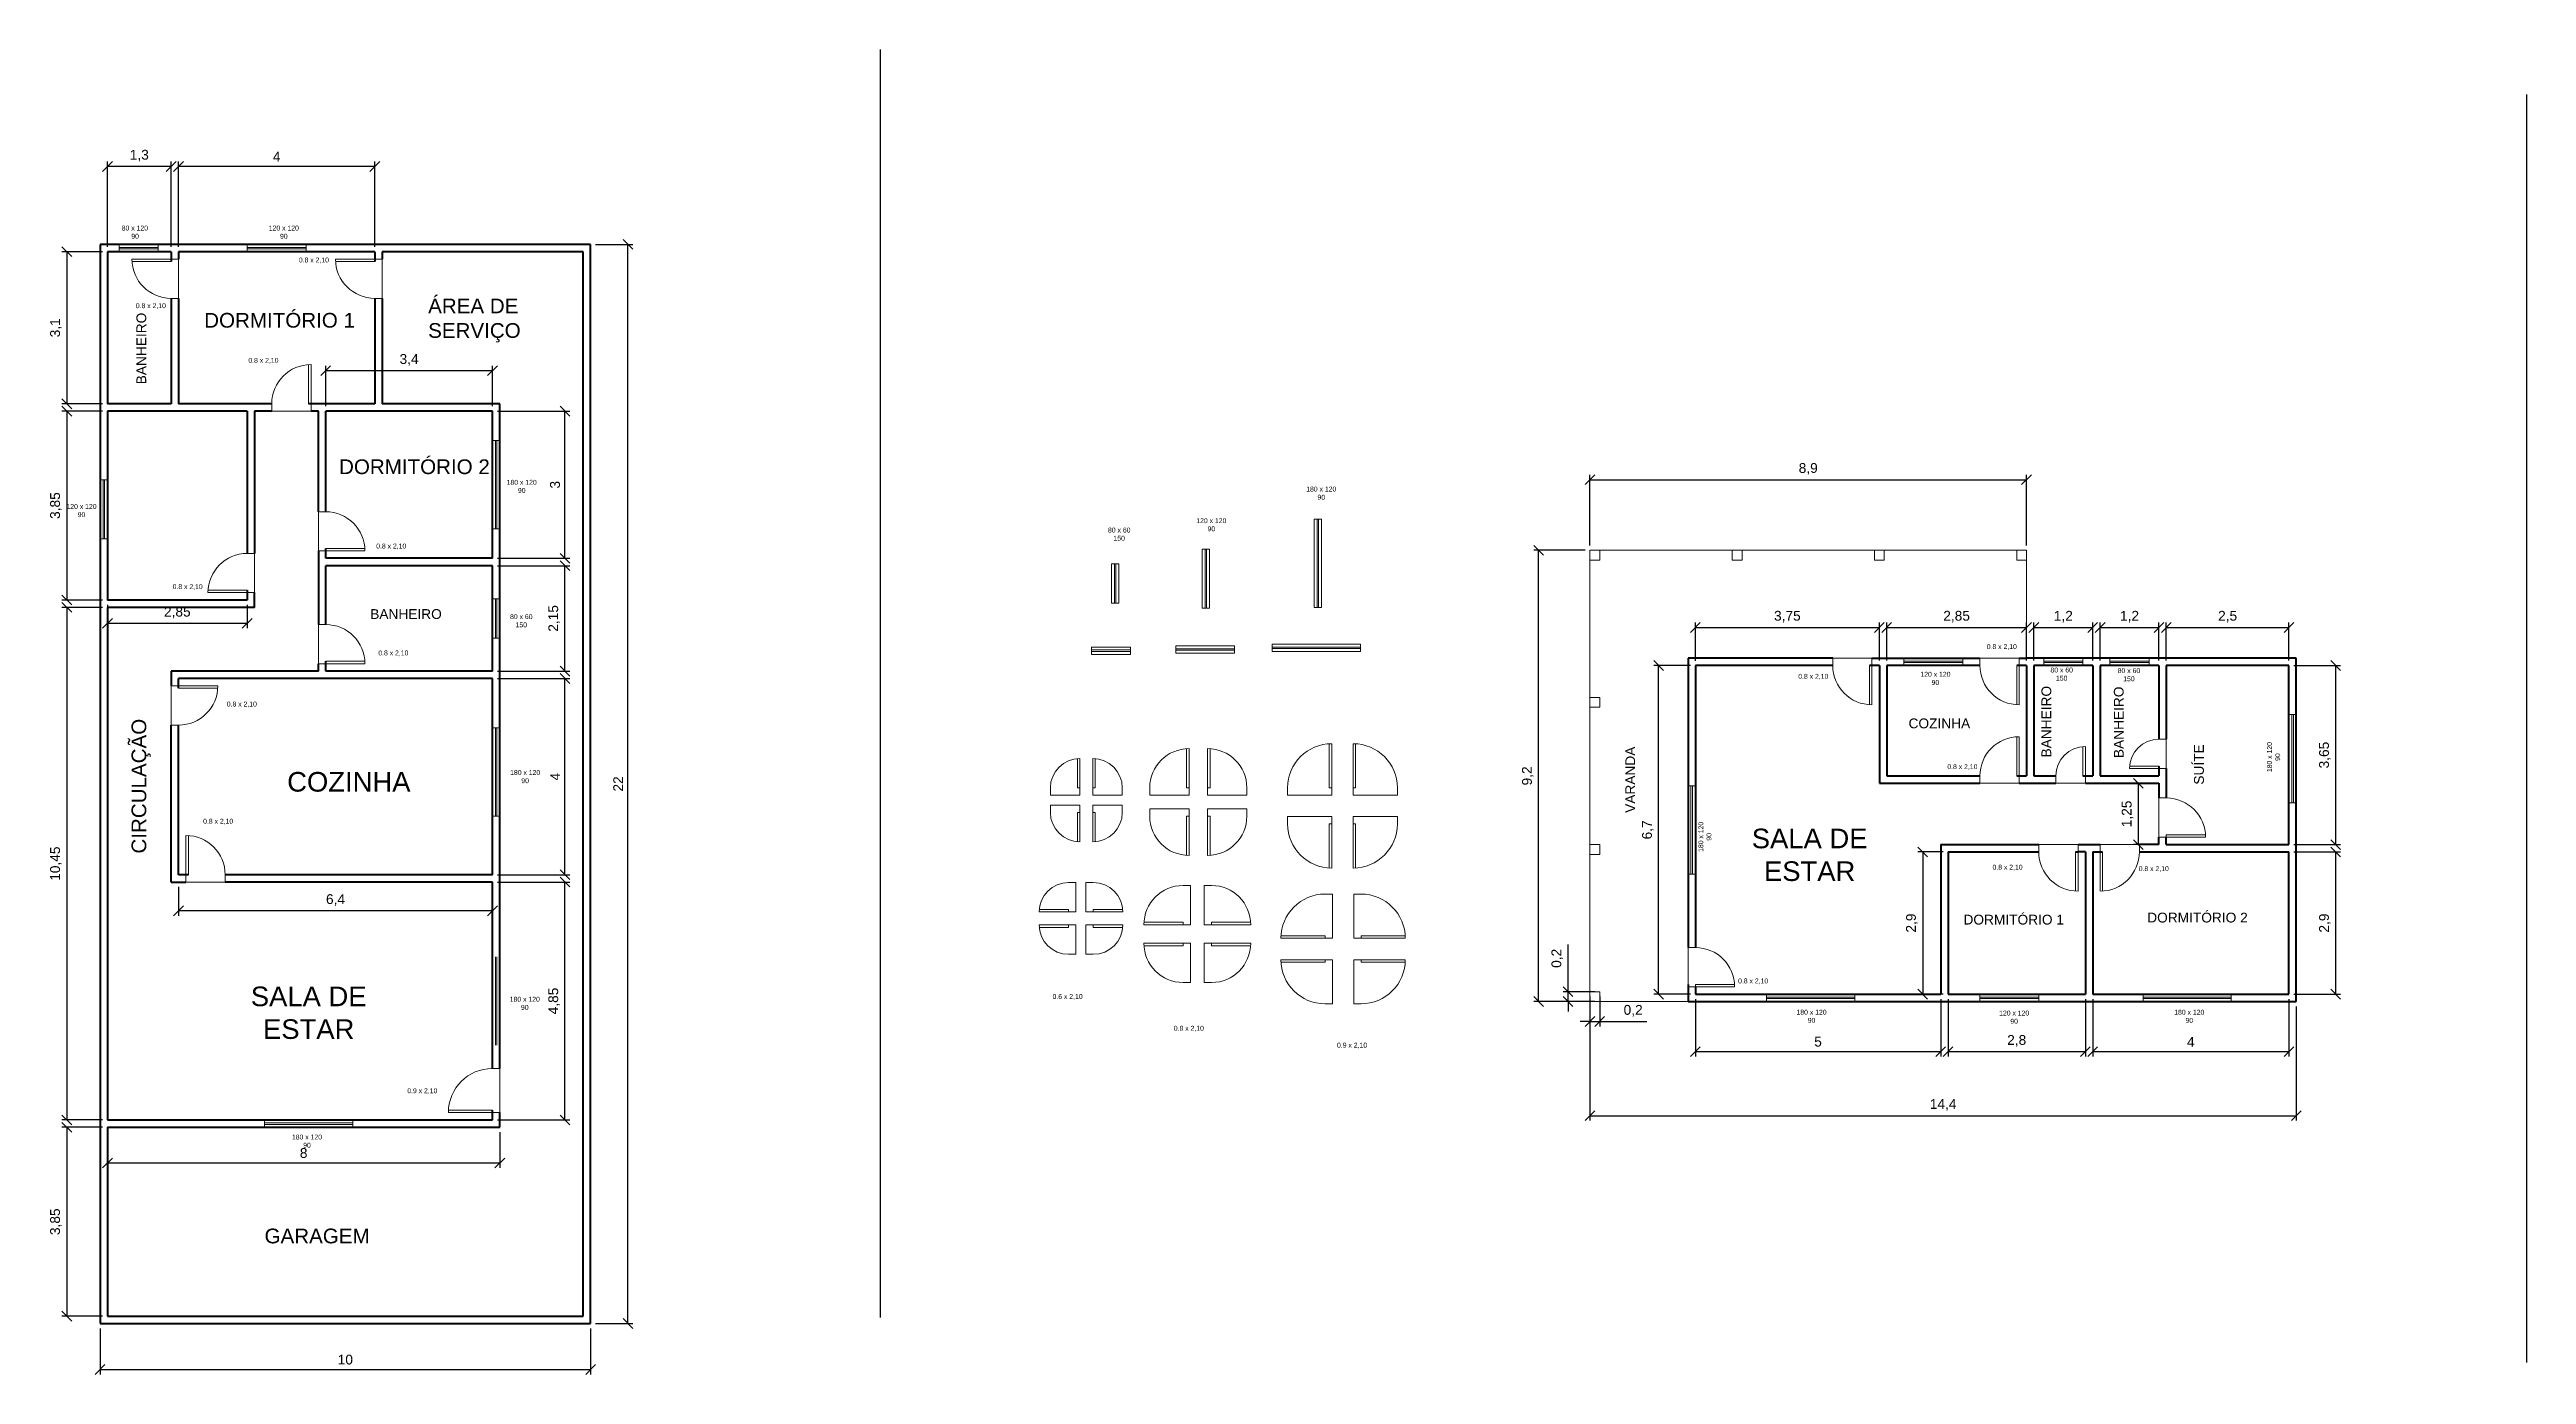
# Model space of a CAD drawing. Header units: millimetres. Extents: x 2213 to 2478, y 1506 to 1643.
# Drawn here: x 2301.6 to 2352.1, y 1581.4 to 1608.4 of the extents above; entities that cross this region are included whole.
import ezdxf

# ---------------------------------------------------------------- set-up
doc = ezdxf.new("R2010")
doc.units = ezdxf.units.MM
for name, color, linetype, lineweight in [('Cotas', 6, 'Continuous', 9), ('Detalhes e Hachuras', 1, 'Continuous', 9), ('Paredes', 4, 'Continuous', 40), ('Portas Janelas', 2, 'Continuous', 20), ('Textos', 3, 'Continuous', 30)]:
    doc.layers.add(name, color=color, linetype=linetype, lineweight=lineweight)
doc.styles.get("Standard").update_dxf_attribs({"font": 'arial.ttf'})
doc.dimstyles.new('ISO-25', dxfattribs={"dimtxt": 0.2, "dimasz": 0.2, "dimexe": 0.1, "dimexo": 0.1, "dimgap": 0.1, "dimtad": 1, "dimtxsty": 'Standard', "dimblk": 'OBLIQUE', "dimcen": 0, "dimclrd": 6, "dimclre": 6, "dimclrt": 6, "dimadec": 0, "dimazin": 0, "dimtfac": 1, "dimtmove": 0, "dimatfit": 3, "dimldrblk": 'OBLIQUE', "dimfxl": 1, "dimtfillclr": 6, "dimarcsym": 0})

msp = doc.modelspace()

# ---------------------------------------------------------------- texts
at = {"layer": 'Textos', "attachment_point": 1}
for s, width, insert, char_height in [('\\pxqj;80 x 120\\P     90', 0.62814, (2303.05, 1604.848), 0.1), ('\\pxqc;120 x 120\\P90', 0.62814, (2306.04, 1604.848), 0.1), ('0.8 x 2,10', 0.62814, (2306.661, 1604.197), 0.1), ('0.8 x 2,10', 0.62814, (2303.337, 1603.265), 0.1), ('ÁREA DE \\PSERVIÇO', 3.94186, (2309.296, 1603.36), 0.3), ('DORMITÓRIO 1', 3.94186, (2304.731, 1603.068), 0.3), ('0.8 x 2,10', 0.62814, (2305.631, 1602.151), 0.1), ('DORMITÓRIO 2', 3.94186, (2307.48, 1600.082), 0.3), ('\\pxqc;180 x 120\\P90', 0.62814, (2310.889, 1599.665), 0.1), ('\\pxqc;120 x 120\\P90', 0.62814, (2301.916, 1599.172), 0.1), ('\\pxqc;180 x 120\\P90', 0.62814, (2327.189, 1599.527), 0.1), ('\\pxqc;80 x 60\\P150', 0.62814, (2323.07, 1598.691), 0.1), ('\\pxqc;120 x 120\\P90', 0.62814, (2324.948, 1598.883), 0.1), ('0.8 x 2,10', 0.62814, (2308.237, 1598.365), 0.1), ('0.8 x 2,10', 0.62814, (2304.087, 1597.538), 0.1), ('BANHEIRO', 3.30627, (2308.115, 1597.029), 0.2), ('\\pxqc;80 x 60\\P150', 0.62814, (2310.881, 1596.926), 0.1), ('0.8 x 2,10', 0.62814, (2308.28, 1596.186), 0.1), ('0.8 x 2,10', 0.62814, (2341.069, 1596.316), 0.1), ('0.8 x 2,10', 0.62814, (2337.227, 1595.709), 0.1), ('\\pxqc;120 x 120\\P90', 0.62814, (2339.709, 1595.751), 0.1), ('\\pxqc;80 x 60\\P150', 0.62814, (2342.283, 1595.838), 0.1), ('\\pxqc;80 x 60\\P150', 0.62814, (2343.654, 1595.825), 0.1), ('0.8 x 2,10', 0.62814, (2305.191, 1595.144), 0.1), ('COZINHA', 3.94186, (2339.475, 1594.8), 0.2), ('COZINHA', 3.30627, (2306.422, 1593.709), 0.4), ('\\pxqc;180 x 120\\P90', 0.62814, (2310.96, 1593.748), 0.1), ('0.8 x 2,10', 0.62814, (2340.266, 1593.868), 0.1), ('0.8 x 2,10', 0.62814, (2304.709, 1592.755), 0.1), ('\\pxqc;SALA DE ESTAR', 3.30627, (2335.806, 1592.554), 0.4), ('0.8 x 2,10', 0.62814, (2341.187, 1591.818), 0.1), ('0.8 x 2,10', 0.62814, (2344.167, 1591.789), 0.1), ('DORMITÓRIO 1', 3.94186, (2340.595, 1590.799), 0.2), ('DORMITÓRIO 2', 3.94186, (2344.341, 1590.841), 0.2), ('\\pxqc;SALA DE ESTAR', 3.30627, (2305.208, 1589.334), 0.4), ('\\pxqc;180 x 120\\P90', 0.62814, (2310.952, 1589.126), 0.1), ('0.6 x 2,10', 0.62814, (2322.025, 1589.182), 0.1), ('0.8 x 2,10', 0.62814, (2336, 1589.499), 0.1), ('\\pxqc;180 x 120\\P90', 0.62814, (2337.184, 1588.862), 0.1), ('\\pxqc;120 x 120\\P90', 0.62814, (2341.314, 1588.844), 0.1), ('\\pxqc;180 x 120\\P90', 0.62814, (2344.884, 1588.861), 0.1), ('0.8 x 2,10', 0.62814, (2324.497, 1588.534), 0.1), ('0.9 x 2,10', 0.62814, (2327.824, 1588.19), 0.1), ('0.9 x 2,10', 0.62814, (2308.871, 1587.261), 0.1), ('\\pxqc;180 x 120\\P90', 0.62814, (2306.512, 1586.317), 0.1), ('GARAGEM', 3.94186, (2305.961, 1584.4), 0.3)]:
    msp.add_mtext_dynamic_manual_height_columns(s, width=width, gutter_width=12.5, heights=[0], dxfattribs=dict(at, insert=insert, char_height=char_height))
at = {"layer": 'Textos', "attachment_point": 1, "rotation": 90}
for s, width, insert, char_height in [('BANHEIRO', 3.30627, (2303.349, 1601.613), 0.2), ('BANHEIRO', 3.94186, (2342.184, 1594.005), 0.2), ('BANHEIRO', 3.94186, (2343.66, 1593.992), 0.2), ('CIRCULAÇÃO', 3.94186, (2303.25, 1592.046), 0.3), ('VARANDA', 3.94186, (2333.702, 1592.876), 0.2), ('SUÍTE', 3.94186, (2345.295, 1593.451), 0.2), ('\\pxqc;180 x 120\\P90', 0.62814, (2346.783, 1593.699), 0.1), ('\\pxqc;180 x 120\\P90', 0.62814, (2335.19, 1592.073), 0.1)]:
    msp.add_mtext_dynamic_manual_height_columns(s, width=width, gutter_width=12.5, heights=[0], dxfattribs=dict(at, insert=insert, char_height=char_height))

# ---------------------------------------------------------------- blocks, each defined once
blk = doc.blocks.new('_Oblique')
at = {"color": 0, "linetype": 'ByBlock', "lineweight": -2}
blk.add_line((-0.5, -0.5), (0.5, 0.5), dxfattribs=at)
blk = doc.blocks.new('*D45')
at = {"layer": 'Defpoints', "color": 0, "transparency": 16777216}
for p in [(2302.758, 1606.054), (2302.758, 1604.315), (2304.058, 1604.315)]:
    blk.add_point(p, dxfattribs=at)
at = {"layer": 'Paredes', "color": 6, "lineweight": -2, "transparency": 16777216}
for p, q in [((2302.758, 1604.415), (2302.758, 1606.154)), ((2304.058, 1606.054), (2302.758, 1606.054)), ((2304.058, 1604.415), (2304.058, 1606.154))]:
    blk.add_line(p, q, dxfattribs=at)
at = {"layer": 'Paredes', "color": 6, "lineweight": -2, "transparency": 16777216, "xscale": 0.2, "yscale": 0.2, "zscale": 0.2, "rotation": 180}
blk.add_blockref('_Oblique', (2302.758, 1606.054), dxfattribs=at)
at = {"layer": 'Paredes', "color": 6, "lineweight": -2, "transparency": 16777216, "xscale": 0.2, "yscale": 0.2, "zscale": 0.2}
blk.add_blockref('_Oblique', (2304.058, 1606.054), dxfattribs=at)
at = {"layer": 'Paredes', "color": 6, "transparency": 16777216, "insert": (2303.408, 1606.274), "char_height": 0.2, "attachment_point": 5}
blk.add_mtext('1,3', dxfattribs=at)
blk = doc.blocks.new('*D46')
at = {"layer": 'Defpoints', "color": 0, "transparency": 16777216}
for p in [(2302.758, 1604.315), (2301.929, 1601.215), (2302.758, 1601.215)]:
    blk.add_point(p, dxfattribs=at)
at = {"layer": 'Paredes', "color": 6, "lineweight": -2, "transparency": 16777216}
for p, q in [((2302.658, 1604.315), (2301.829, 1604.315)), ((2301.929, 1604.315), (2301.929, 1601.215)), ((2302.658, 1601.215), (2301.829, 1601.215))]:
    blk.add_line(p, q, dxfattribs=at)
at = {"layer": 'Paredes', "color": 6, "lineweight": -2, "transparency": 16777216, "xscale": 0.2, "yscale": 0.2, "zscale": 0.2}
for p, rotation in [((2301.929, 1604.315), 90), ((2301.929, 1601.215), 270)]:
    blk.add_blockref('_Oblique', p, dxfattribs=dict(at, rotation=rotation))
at = {"layer": 'Paredes', "color": 6, "transparency": 16777216, "insert": (2301.709, 1602.765), "char_height": 0.2, "attachment_point": 5, "rotation": 90}
blk.add_mtext('3,1', dxfattribs=at)
blk = doc.blocks.new('*D47')
at = {"layer": 'Defpoints', "color": 0, "transparency": 16777216}
for p in [(2302.758, 1601.065), (2301.929, 1597.215), (2302.758, 1597.215)]:
    blk.add_point(p, dxfattribs=at)
at = {"layer": 'Paredes', "color": 6, "lineweight": -2, "transparency": 16777216}
for p, q in [((2302.658, 1601.065), (2301.829, 1601.065)), ((2301.929, 1601.065), (2301.929, 1597.215)), ((2302.658, 1597.215), (2301.829, 1597.215))]:
    blk.add_line(p, q, dxfattribs=at)
at = {"layer": 'Paredes', "color": 6, "lineweight": -2, "transparency": 16777216, "xscale": 0.2, "yscale": 0.2, "zscale": 0.2}
for p, rotation in [((2301.929, 1601.065), 90), ((2301.929, 1597.215), 270)]:
    blk.add_blockref('_Oblique', p, dxfattribs=dict(at, rotation=rotation))
at = {"layer": 'Paredes', "color": 6, "transparency": 16777216, "insert": (2301.709, 1599.14), "char_height": 0.2, "attachment_point": 5, "rotation": 90}
blk.add_mtext('3,85', dxfattribs=at)
blk = doc.blocks.new('*D48')
at = {"layer": 'Defpoints', "color": 0, "transparency": 16777216}
for p in [(2302.758, 1597.065), (2301.929, 1586.615), (2302.758, 1586.615)]:
    blk.add_point(p, dxfattribs=at)
at = {"layer": 'Paredes', "color": 6, "lineweight": -2, "transparency": 16777216}
for p, q in [((2302.658, 1597.065), (2301.829, 1597.065)), ((2301.929, 1597.065), (2301.929, 1586.615)), ((2302.658, 1586.615), (2301.829, 1586.615))]:
    blk.add_line(p, q, dxfattribs=at)
at = {"layer": 'Paredes', "color": 6, "lineweight": -2, "transparency": 16777216, "xscale": 0.2, "yscale": 0.2, "zscale": 0.2}
for p, rotation in [((2301.929, 1597.065), 90), ((2301.929, 1586.615), 270)]:
    blk.add_blockref('_Oblique', p, dxfattribs=dict(at, rotation=rotation))
at = {"layer": 'Paredes', "color": 6, "transparency": 16777216, "insert": (2301.709, 1591.84), "char_height": 0.2, "attachment_point": 5, "rotation": 90}
blk.add_mtext('10,45', dxfattribs=at)
blk = doc.blocks.new('*D49')
at = {"layer": 'Defpoints', "color": 0, "transparency": 16777216}
for p in [(2302.758, 1586.465), (2301.929, 1582.615), (2302.758, 1582.615)]:
    blk.add_point(p, dxfattribs=at)
at = {"layer": 'Paredes', "color": 6, "lineweight": -2, "transparency": 16777216}
for p, q in [((2302.658, 1586.465), (2301.829, 1586.465)), ((2301.929, 1586.465), (2301.929, 1582.615)), ((2302.658, 1582.615), (2301.829, 1582.615))]:
    blk.add_line(p, q, dxfattribs=at)
at = {"layer": 'Paredes', "color": 6, "lineweight": -2, "transparency": 16777216, "xscale": 0.2, "yscale": 0.2, "zscale": 0.2}
for p, rotation in [((2301.929, 1586.465), 90), ((2301.929, 1582.615), 270)]:
    blk.add_blockref('_Oblique', p, dxfattribs=dict(at, rotation=rotation))
at = {"layer": 'Paredes', "color": 6, "transparency": 16777216, "insert": (2301.709, 1584.54), "char_height": 0.2, "attachment_point": 5, "rotation": 90}
blk.add_mtext('3,85', dxfattribs=at)
blk = doc.blocks.new('*D50')
at = {"layer": 'Defpoints', "color": 0, "transparency": 16777216}
for p in [(2304.208, 1606.054), (2304.208, 1604.315), (2308.208, 1604.315)]:
    blk.add_point(p, dxfattribs=at)
at = {"layer": 'Paredes', "color": 6, "lineweight": -2, "transparency": 16777216}
for p, q in [((2304.208, 1604.415), (2304.208, 1606.154)), ((2308.208, 1606.054), (2304.208, 1606.054)), ((2308.208, 1604.415), (2308.208, 1606.154))]:
    blk.add_line(p, q, dxfattribs=at)
at = {"layer": 'Paredes', "color": 6, "lineweight": -2, "transparency": 16777216, "xscale": 0.2, "yscale": 0.2, "zscale": 0.2, "rotation": 180}
blk.add_blockref('_Oblique', (2304.208, 1606.054), dxfattribs=at)
at = {"layer": 'Paredes', "color": 6, "lineweight": -2, "transparency": 16777216, "xscale": 0.2, "yscale": 0.2, "zscale": 0.2}
blk.add_blockref('_Oblique', (2308.208, 1606.054), dxfattribs=at)
at = {"layer": 'Paredes', "color": 6, "transparency": 16777216, "insert": (2306.208, 1606.254), "char_height": 0.2, "attachment_point": 5}
blk.add_mtext('4', dxfattribs=at)
blk = doc.blocks.new('*D51')
at = {"layer": 'Defpoints', "color": 0, "transparency": 16777216}
for p in [(2312.608, 1604.465), (2313.37, 1604.465), (2312.608, 1582.465)]:
    blk.add_point(p, dxfattribs=at)
at = {"layer": 'Paredes', "color": 6, "lineweight": -2, "transparency": 16777216}
for p, q in [((2312.708, 1604.465), (2313.47, 1604.465)), ((2313.37, 1582.465), (2313.37, 1604.465)), ((2312.708, 1582.465), (2313.47, 1582.465))]:
    blk.add_line(p, q, dxfattribs=at)
at = {"layer": 'Paredes', "color": 6, "lineweight": -2, "transparency": 16777216, "xscale": 0.2, "yscale": 0.2, "zscale": 0.2}
for p, rotation in [((2313.37, 1604.465), 90), ((2313.37, 1582.465), 270)]:
    blk.add_blockref('_Oblique', p, dxfattribs=dict(at, rotation=rotation))
at = {"layer": 'Paredes', "color": 6, "transparency": 16777216, "insert": (2313.17, 1593.465), "char_height": 0.2, "attachment_point": 5, "rotation": 90}
blk.add_mtext('22', dxfattribs=at)
blk = doc.blocks.new('*D52')
at = {"layer": 'Defpoints', "color": 0, "transparency": 16777216}
for p in [(2302.608, 1582.465), (2312.608, 1582.465), (2312.608, 1581.527)]:
    blk.add_point(p, dxfattribs=at)
at = {"layer": 'Paredes', "color": 6, "lineweight": -2, "transparency": 16777216}
for p, q in [((2302.608, 1582.365), (2302.608, 1581.427)), ((2312.608, 1582.365), (2312.608, 1581.427)), ((2302.608, 1581.527), (2312.608, 1581.527))]:
    blk.add_line(p, q, dxfattribs=at)
at = {"layer": 'Paredes', "color": 6, "lineweight": -2, "transparency": 16777216, "xscale": 0.2, "yscale": 0.2, "zscale": 0.2, "rotation": 180}
blk.add_blockref('_Oblique', (2302.608, 1581.527), dxfattribs=at)
at = {"layer": 'Paredes', "color": 6, "lineweight": -2, "transparency": 16777216, "xscale": 0.2, "yscale": 0.2, "zscale": 0.2}
blk.add_blockref('_Oblique', (2312.608, 1581.527), dxfattribs=at)
at = {"layer": 'Paredes', "color": 6, "transparency": 16777216, "insert": (2307.608, 1581.729), "char_height": 0.2, "attachment_point": 5}
blk.add_mtext('10', dxfattribs=at)
blk = doc.blocks.new('*D53')
at = {"layer": 'Defpoints', "color": 0, "transparency": 16777216}
for p in [(2302.758, 1586.465), (2310.758, 1586.465), (2310.758, 1585.738)]:
    blk.add_point(p, dxfattribs=at)
at = {"layer": 'Paredes', "color": 6, "lineweight": -2, "transparency": 16777216}
for p, q in [((2302.758, 1586.365), (2302.758, 1585.638)), ((2310.758, 1586.365), (2310.758, 1585.638)), ((2302.758, 1585.738), (2310.758, 1585.738))]:
    blk.add_line(p, q, dxfattribs=at)
at = {"layer": 'Paredes', "color": 6, "lineweight": -2, "transparency": 16777216, "xscale": 0.2, "yscale": 0.2, "zscale": 0.2, "rotation": 180}
blk.add_blockref('_Oblique', (2302.758, 1585.738), dxfattribs=at)
at = {"layer": 'Paredes', "color": 6, "lineweight": -2, "transparency": 16777216, "xscale": 0.2, "yscale": 0.2, "zscale": 0.2}
blk.add_blockref('_Oblique', (2310.758, 1585.738), dxfattribs=at)
at = {"layer": 'Paredes', "color": 6, "transparency": 16777216, "insert": (2306.758, 1585.94), "char_height": 0.2, "attachment_point": 5}
blk.add_mtext('8', dxfattribs=at)
blk = doc.blocks.new('*D54')
at = {"layer": 'Defpoints', "color": 0, "transparency": 16777216}
for p in [(2310.608, 1591.465), (2312.085, 1591.465), (2310.608, 1586.615)]:
    blk.add_point(p, dxfattribs=at)
at = {"layer": 'Paredes', "color": 6, "lineweight": -2, "transparency": 16777216}
for p, q in [((2310.708, 1591.465), (2312.185, 1591.465)), ((2312.085, 1586.615), (2312.085, 1591.465)), ((2310.708, 1586.615), (2312.185, 1586.615))]:
    blk.add_line(p, q, dxfattribs=at)
at = {"layer": 'Paredes', "color": 6, "lineweight": -2, "transparency": 16777216, "xscale": 0.2, "yscale": 0.2, "zscale": 0.2}
for p, rotation in [((2312.085, 1591.465), 90), ((2312.085, 1586.615), 270)]:
    blk.add_blockref('_Oblique', p, dxfattribs=dict(at, rotation=rotation))
at = {"layer": 'Paredes', "color": 6, "transparency": 16777216, "insert": (2311.865, 1589.04), "char_height": 0.2, "attachment_point": 5, "rotation": 90}
blk.add_mtext('4,85', dxfattribs=at)
blk = doc.blocks.new('*D55')
at = {"layer": 'Defpoints', "color": 0, "transparency": 16777216}
for p in [(2310.608, 1595.615), (2312.085, 1595.615), (2310.608, 1591.615)]:
    blk.add_point(p, dxfattribs=at)
at = {"layer": 'Paredes', "color": 6, "lineweight": -2, "transparency": 16777216}
for p, q in [((2310.708, 1595.615), (2312.185, 1595.615)), ((2312.085, 1591.615), (2312.085, 1595.615)), ((2310.708, 1591.615), (2312.185, 1591.615))]:
    blk.add_line(p, q, dxfattribs=at)
at = {"layer": 'Paredes', "color": 6, "lineweight": -2, "transparency": 16777216, "xscale": 0.2, "yscale": 0.2, "zscale": 0.2}
for p, rotation in [((2312.085, 1595.615), 90), ((2312.085, 1591.615), 270)]:
    blk.add_blockref('_Oblique', p, dxfattribs=dict(at, rotation=rotation))
at = {"layer": 'Paredes', "color": 6, "transparency": 16777216, "insert": (2311.885, 1593.615), "char_height": 0.2, "attachment_point": 5, "rotation": 90}
blk.add_mtext('4', dxfattribs=at)
blk = doc.blocks.new('*D56')
at = {"layer": 'Defpoints', "color": 0, "transparency": 16777216}
for p in [(2304.208, 1591.465), (2310.608, 1591.465), (2304.208, 1590.878)]:
    blk.add_point(p, dxfattribs=at)
at = {"layer": 'Paredes', "color": 6, "lineweight": -2, "transparency": 16777216}
for p, q in [((2304.208, 1591.365), (2304.208, 1590.778)), ((2310.608, 1591.365), (2310.608, 1590.778)), ((2310.608, 1590.878), (2304.208, 1590.878))]:
    blk.add_line(p, q, dxfattribs=at)
at = {"layer": 'Paredes', "color": 6, "lineweight": -2, "transparency": 16777216, "xscale": 0.2, "yscale": 0.2, "zscale": 0.2, "rotation": 180}
blk.add_blockref('_Oblique', (2304.208, 1590.878), dxfattribs=at)
at = {"layer": 'Paredes', "color": 6, "lineweight": -2, "transparency": 16777216, "xscale": 0.2, "yscale": 0.2, "zscale": 0.2}
blk.add_blockref('_Oblique', (2310.608, 1590.878), dxfattribs=at)
at = {"layer": 'Paredes', "color": 6, "transparency": 16777216, "insert": (2307.408, 1591.098), "char_height": 0.2, "attachment_point": 5}
blk.add_mtext('6,4', dxfattribs=at)
blk = doc.blocks.new('*D57')
at = {"layer": 'Defpoints', "color": 0, "transparency": 16777216}
for p in [(2310.608, 1597.915), (2312.085, 1597.915), (2310.608, 1595.765)]:
    blk.add_point(p, dxfattribs=at)
at = {"layer": 'Paredes', "color": 6, "lineweight": -2, "transparency": 16777216}
for p, q in [((2310.708, 1597.915), (2312.185, 1597.915)), ((2312.085, 1595.765), (2312.085, 1597.915)), ((2310.708, 1595.765), (2312.185, 1595.765))]:
    blk.add_line(p, q, dxfattribs=at)
at = {"layer": 'Paredes', "color": 6, "lineweight": -2, "transparency": 16777216, "xscale": 0.2, "yscale": 0.2, "zscale": 0.2}
for p, rotation in [((2312.085, 1597.915), 90), ((2312.085, 1595.765), 270)]:
    blk.add_blockref('_Oblique', p, dxfattribs=dict(at, rotation=rotation))
at = {"layer": 'Paredes', "color": 6, "transparency": 16777216, "insert": (2311.865, 1596.84), "char_height": 0.2, "attachment_point": 5, "rotation": 90}
blk.add_mtext('2,15', dxfattribs=at)
blk = doc.blocks.new('*D58')
at = {"layer": 'Defpoints', "color": 0, "transparency": 16777216}
for p in [(2310.608, 1601.065), (2312.085, 1601.065), (2310.608, 1598.065)]:
    blk.add_point(p, dxfattribs=at)
at = {"layer": 'Paredes', "color": 6, "lineweight": -2, "transparency": 16777216}
for p, q in [((2310.708, 1601.065), (2312.185, 1601.065)), ((2312.085, 1598.065), (2312.085, 1601.065)), ((2310.708, 1598.065), (2312.185, 1598.065))]:
    blk.add_line(p, q, dxfattribs=at)
at = {"layer": 'Paredes', "color": 6, "lineweight": -2, "transparency": 16777216, "xscale": 0.2, "yscale": 0.2, "zscale": 0.2}
for p, rotation in [((2312.085, 1601.065), 90), ((2312.085, 1598.065), 270)]:
    blk.add_blockref('_Oblique', p, dxfattribs=dict(at, rotation=rotation))
at = {"layer": 'Paredes', "color": 6, "transparency": 16777216, "insert": (2311.883, 1599.565), "char_height": 0.2, "attachment_point": 5, "rotation": 90}
blk.add_mtext('3', dxfattribs=at)
blk = doc.blocks.new('*D59')
at = {"layer": 'Defpoints', "color": 0, "transparency": 16777216}
for p in [(2307.208, 1601.889), (2307.208, 1601.065), (2310.608, 1601.065)]:
    blk.add_point(p, dxfattribs=at)
at = {"layer": 'Paredes', "color": 6, "lineweight": -2, "transparency": 16777216}
for p, q in [((2307.208, 1601.165), (2307.208, 1601.989)), ((2310.608, 1601.889), (2307.208, 1601.889)), ((2310.608, 1601.165), (2310.608, 1601.989))]:
    blk.add_line(p, q, dxfattribs=at)
at = {"layer": 'Paredes', "color": 6, "lineweight": -2, "transparency": 16777216, "xscale": 0.2, "yscale": 0.2, "zscale": 0.2, "rotation": 180}
blk.add_blockref('_Oblique', (2307.208, 1601.889), dxfattribs=at)
at = {"layer": 'Paredes', "color": 6, "lineweight": -2, "transparency": 16777216, "xscale": 0.2, "yscale": 0.2, "zscale": 0.2}
blk.add_blockref('_Oblique', (2310.608, 1601.889), dxfattribs=at)
at = {"layer": 'Paredes', "color": 6, "transparency": 16777216, "insert": (2308.908, 1602.11), "char_height": 0.2, "attachment_point": 5}
blk.add_mtext('3,4', dxfattribs=at)
blk = doc.blocks.new('*D60')
at = {"layer": 'Defpoints', "color": 0, "transparency": 16777216}
for p in [(2302.758, 1597.215), (2305.608, 1597.215), (2302.758, 1596.739)]:
    blk.add_point(p, dxfattribs=at)
at = {"layer": 'Paredes', "color": 6, "lineweight": -2, "transparency": 16777216}
for p, q in [((2302.758, 1597.115), (2302.758, 1596.639)), ((2305.608, 1596.739), (2302.758, 1596.739)), ((2305.608, 1597.115), (2305.608, 1596.639))]:
    blk.add_line(p, q, dxfattribs=at)
at = {"layer": 'Paredes', "color": 6, "lineweight": -2, "transparency": 16777216, "xscale": 0.2, "yscale": 0.2, "zscale": 0.2, "rotation": 180}
blk.add_blockref('_Oblique', (2302.758, 1596.739), dxfattribs=at)
at = {"layer": 'Paredes', "color": 6, "lineweight": -2, "transparency": 16777216, "xscale": 0.2, "yscale": 0.2, "zscale": 0.2}
blk.add_blockref('_Oblique', (2305.608, 1596.739), dxfattribs=at)
at = {"layer": 'Paredes', "color": 6, "transparency": 16777216, "insert": (2304.183, 1596.959), "char_height": 0.2, "attachment_point": 5}
blk.add_mtext('2,85', dxfattribs=at)
blk = doc.blocks.new('*D61')
at = {"layer": 'Defpoints', "color": 0, "transparency": 16777216}
for p in [(2334.381, 1595.879), (2335.13, 1595.879), (2335.13, 1589.179)]:
    blk.add_point(p, dxfattribs=at)
at = {"layer": 'Paredes', "color": 6, "lineweight": -2, "transparency": 16777216}
for p, q in [((2335.03, 1595.879), (2334.281, 1595.879)), ((2334.381, 1589.179), (2334.381, 1595.879)), ((2335.03, 1589.179), (2334.281, 1589.179))]:
    blk.add_line(p, q, dxfattribs=at)
at = {"layer": 'Paredes', "color": 6, "lineweight": -2, "transparency": 16777216, "xscale": 0.2, "yscale": 0.2, "zscale": 0.2}
for p, rotation in [((2334.381, 1595.879), 90), ((2334.381, 1589.179), 270)]:
    blk.add_blockref('_Oblique', p, dxfattribs=dict(at, rotation=rotation))
at = {"layer": 'Paredes', "color": 6, "transparency": 16777216, "insert": (2334.161, 1592.529), "char_height": 0.2, "attachment_point": 5, "rotation": 90}
blk.add_mtext('6,7', dxfattribs=at)
blk = doc.blocks.new('*D86')
at = {"layer": 'Defpoints', "color": 0, "transparency": 16777216}
for p in [(2338.88, 1596.655), (2335.13, 1595.872), (2338.88, 1595.879)]:
    blk.add_point(p, dxfattribs=at)
at = {"layer": 'Paredes', "color": 6, "lineweight": -2, "transparency": 16777216}
for p, q in [((2335.13, 1595.972), (2335.13, 1596.755)), ((2335.13, 1596.655), (2338.88, 1596.655)), ((2338.88, 1595.979), (2338.88, 1596.755))]:
    blk.add_line(p, q, dxfattribs=at)
at = {"layer": 'Paredes', "color": 6, "lineweight": -2, "transparency": 16777216, "xscale": 0.2, "yscale": 0.2, "zscale": 0.2, "rotation": 180}
blk.add_blockref('_Oblique', (2335.13, 1596.655), dxfattribs=at)
at = {"layer": 'Paredes', "color": 6, "lineweight": -2, "transparency": 16777216, "xscale": 0.2, "yscale": 0.2, "zscale": 0.2}
blk.add_blockref('_Oblique', (2338.88, 1596.655), dxfattribs=at)
at = {"layer": 'Paredes', "color": 6, "transparency": 16777216, "insert": (2337.005, 1596.875), "char_height": 0.2, "attachment_point": 5}
blk.add_mtext('3,75', dxfattribs=at)
blk = doc.blocks.new('*D87')
at = {"layer": 'Defpoints', "color": 0, "transparency": 16777216}
for p in [(2341.88, 1596.655), (2339.03, 1595.879), (2341.88, 1595.879)]:
    blk.add_point(p, dxfattribs=at)
at = {"layer": 'Paredes', "color": 6, "lineweight": -2, "transparency": 16777216}
for p, q in [((2339.03, 1595.979), (2339.03, 1596.755)), ((2339.03, 1596.655), (2341.88, 1596.655)), ((2341.88, 1595.979), (2341.88, 1596.755))]:
    blk.add_line(p, q, dxfattribs=at)
at = {"layer": 'Paredes', "color": 6, "lineweight": -2, "transparency": 16777216, "xscale": 0.2, "yscale": 0.2, "zscale": 0.2, "rotation": 180}
blk.add_blockref('_Oblique', (2339.03, 1596.655), dxfattribs=at)
at = {"layer": 'Paredes', "color": 6, "lineweight": -2, "transparency": 16777216, "xscale": 0.2, "yscale": 0.2, "zscale": 0.2}
blk.add_blockref('_Oblique', (2341.88, 1596.655), dxfattribs=at)
at = {"layer": 'Paredes', "color": 6, "transparency": 16777216, "insert": (2340.455, 1596.875), "char_height": 0.2, "attachment_point": 5}
blk.add_mtext('2,85', dxfattribs=at)
blk = doc.blocks.new('*D88')
at = {"layer": 'Defpoints', "color": 0, "transparency": 16777216}
for p in [(2343.23, 1596.655), (2342.03, 1595.879), (2343.23, 1595.879)]:
    blk.add_point(p, dxfattribs=at)
at = {"layer": 'Paredes', "color": 6, "lineweight": -2, "transparency": 16777216}
for p, q in [((2342.03, 1595.979), (2342.03, 1596.755)), ((2342.03, 1596.655), (2343.23, 1596.655)), ((2343.23, 1595.979), (2343.23, 1596.755))]:
    blk.add_line(p, q, dxfattribs=at)
at = {"layer": 'Paredes', "color": 6, "lineweight": -2, "transparency": 16777216, "xscale": 0.2, "yscale": 0.2, "zscale": 0.2, "rotation": 180}
blk.add_blockref('_Oblique', (2342.03, 1596.655), dxfattribs=at)
at = {"layer": 'Paredes', "color": 6, "lineweight": -2, "transparency": 16777216, "xscale": 0.2, "yscale": 0.2, "zscale": 0.2}
blk.add_blockref('_Oblique', (2343.23, 1596.655), dxfattribs=at)
at = {"layer": 'Paredes', "color": 6, "transparency": 16777216, "insert": (2342.63, 1596.875), "char_height": 0.2, "attachment_point": 5}
blk.add_mtext('1,2', dxfattribs=at)
blk = doc.blocks.new('*D89')
at = {"layer": 'Defpoints', "color": 0, "transparency": 16777216}
for p in [(2344.58, 1596.655), (2343.38, 1595.879), (2344.58, 1595.879)]:
    blk.add_point(p, dxfattribs=at)
at = {"layer": 'Paredes', "color": 6, "lineweight": -2, "transparency": 16777216}
for p, q in [((2343.38, 1595.979), (2343.38, 1596.755)), ((2343.38, 1596.655), (2344.58, 1596.655)), ((2344.58, 1595.979), (2344.58, 1596.755))]:
    blk.add_line(p, q, dxfattribs=at)
at = {"layer": 'Paredes', "color": 6, "lineweight": -2, "transparency": 16777216, "xscale": 0.2, "yscale": 0.2, "zscale": 0.2, "rotation": 180}
blk.add_blockref('_Oblique', (2343.38, 1596.655), dxfattribs=at)
at = {"layer": 'Paredes', "color": 6, "lineweight": -2, "transparency": 16777216, "xscale": 0.2, "yscale": 0.2, "zscale": 0.2}
blk.add_blockref('_Oblique', (2344.58, 1596.655), dxfattribs=at)
at = {"layer": 'Paredes', "color": 6, "transparency": 16777216, "insert": (2343.98, 1596.875), "char_height": 0.2, "attachment_point": 5}
blk.add_mtext('1,2', dxfattribs=at)
blk = doc.blocks.new('*D90')
at = {"layer": 'Defpoints', "color": 0, "transparency": 16777216}
for p in [(2347.23, 1596.655), (2344.73, 1595.879), (2347.23, 1595.879)]:
    blk.add_point(p, dxfattribs=at)
at = {"layer": 'Paredes', "color": 6, "lineweight": -2, "transparency": 16777216}
for p, q in [((2344.73, 1595.979), (2344.73, 1596.755)), ((2344.73, 1596.655), (2347.23, 1596.655)), ((2347.23, 1595.979), (2347.23, 1596.755))]:
    blk.add_line(p, q, dxfattribs=at)
at = {"layer": 'Paredes', "color": 6, "lineweight": -2, "transparency": 16777216, "xscale": 0.2, "yscale": 0.2, "zscale": 0.2, "rotation": 180}
blk.add_blockref('_Oblique', (2344.73, 1596.655), dxfattribs=at)
at = {"layer": 'Paredes', "color": 6, "lineweight": -2, "transparency": 16777216, "xscale": 0.2, "yscale": 0.2, "zscale": 0.2}
blk.add_blockref('_Oblique', (2347.23, 1596.655), dxfattribs=at)
at = {"layer": 'Paredes', "color": 6, "transparency": 16777216, "insert": (2345.98, 1596.875), "char_height": 0.2, "attachment_point": 5}
blk.add_mtext('2,5', dxfattribs=at)
blk = doc.blocks.new('*D91')
at = {"layer": 'Cotas', "color": 6, "lineweight": -2, "transparency": 16777216}
for p, q in [((2332.98, 1588.929), (2332.98, 1586.602)), ((2347.38, 1588.929), (2347.38, 1586.602)), ((2332.98, 1586.702), (2347.38, 1586.702))]:
    blk.add_line(p, q, dxfattribs=at)
at = {"layer": 'Defpoints', "color": 0, "transparency": 16777216}
for p in [(2332.98, 1589.029), (2347.38, 1589.029), (2347.38, 1586.702)]:
    blk.add_point(p, dxfattribs=at)
at = {"layer": 'Cotas', "color": 6, "lineweight": -2, "transparency": 16777216, "xscale": 0.2, "yscale": 0.2, "zscale": 0.2, "rotation": 180}
blk.add_blockref('_Oblique', (2332.98, 1586.702), dxfattribs=at)
at = {"layer": 'Cotas', "color": 6, "lineweight": -2, "transparency": 16777216, "xscale": 0.2, "yscale": 0.2, "zscale": 0.2}
blk.add_blockref('_Oblique', (2347.38, 1586.702), dxfattribs=at)
at = {"layer": 'Cotas', "color": 6, "transparency": 16777216, "insert": (2340.18, 1586.922), "char_height": 0.2, "attachment_point": 5}
blk.add_mtext('14,4', dxfattribs=at)
blk = doc.blocks.new('*D94')
at = {"layer": 'Cotas', "color": 6, "lineweight": -2, "transparency": 16777216}
for p, q in [((2347.33, 1592.079), (2348.283, 1592.079)), ((2348.183, 1589.179), (2348.183, 1592.079)), ((2347.33, 1589.179), (2348.283, 1589.179))]:
    blk.add_line(p, q, dxfattribs=at)
at = {"layer": 'Defpoints', "color": 0, "transparency": 16777216}
for p in [(2347.23, 1592.079), (2348.183, 1592.079), (2347.23, 1589.179)]:
    blk.add_point(p, dxfattribs=at)
at = {"layer": 'Cotas', "color": 6, "lineweight": -2, "transparency": 16777216, "xscale": 0.2, "yscale": 0.2, "zscale": 0.2}
for p, rotation in [((2348.183, 1592.079), 90), ((2348.183, 1589.179), 270)]:
    blk.add_blockref('_Oblique', p, dxfattribs=dict(at, rotation=rotation))
at = {"layer": 'Cotas', "color": 6, "transparency": 16777216, "insert": (2347.963, 1590.629), "char_height": 0.2, "attachment_point": 5, "rotation": 90}
blk.add_mtext('2,9', dxfattribs=at)
blk = doc.blocks.new('*D95')
at = {"layer": 'Cotas', "color": 6, "lineweight": -2, "transparency": 16777216}
for p, q in [((2347.33, 1595.879), (2348.283, 1595.879)), ((2348.183, 1592.229), (2348.183, 1595.879)), ((2347.33, 1592.229), (2348.283, 1592.229))]:
    blk.add_line(p, q, dxfattribs=at)
at = {"layer": 'Defpoints', "color": 0, "transparency": 16777216}
for p in [(2347.23, 1595.879), (2348.183, 1595.879), (2347.23, 1592.229)]:
    blk.add_point(p, dxfattribs=at)
at = {"layer": 'Cotas', "color": 6, "lineweight": -2, "transparency": 16777216, "xscale": 0.2, "yscale": 0.2, "zscale": 0.2}
for p, rotation in [((2348.183, 1595.879), 90), ((2348.183, 1592.229), 270)]:
    blk.add_blockref('_Oblique', p, dxfattribs=dict(at, rotation=rotation))
at = {"layer": 'Cotas', "color": 6, "transparency": 16777216, "insert": (2347.963, 1594.054), "char_height": 0.2, "attachment_point": 5, "rotation": 90}
blk.add_mtext('3,65', dxfattribs=at)
blk = doc.blocks.new('*D96')
at = {"layer": 'Cotas', "color": 6, "lineweight": -2, "transparency": 16777216}
for p, q in [((2344.28, 1593.479), (2344.06, 1593.479)), ((2344.16, 1592.229), (2344.16, 1593.479)), ((2344.28, 1592.229), (2344.06, 1592.229))]:
    blk.add_line(p, q, dxfattribs=at)
at = {"layer": 'Defpoints', "color": 0, "transparency": 16777216}
for p in [(2344.16, 1593.479), (2344.38, 1593.479), (2344.38, 1592.229)]:
    blk.add_point(p, dxfattribs=at)
at = {"layer": 'Cotas', "color": 6, "lineweight": -2, "transparency": 16777216, "xscale": 0.2, "yscale": 0.2, "zscale": 0.2}
for p, rotation in [((2344.16, 1593.479), 90), ((2344.16, 1592.229), 270)]:
    blk.add_blockref('_Oblique', p, dxfattribs=dict(at, rotation=rotation))
at = {"layer": 'Cotas', "color": 6, "transparency": 16777216, "insert": (2343.94, 1592.854), "char_height": 0.2, "attachment_point": 5, "rotation": 90}
blk.add_mtext('1,25', dxfattribs=at)
blk = doc.blocks.new('*D98')
at = {"layer": 'Defpoints', "color": 0, "transparency": 16777216}
for p in [(2343.23, 1589.179), (2347.23, 1589.179), (2347.23, 1588.008)]:
    blk.add_point(p, dxfattribs=at)
at = {"layer": 'Paredes', "color": 6, "lineweight": -2, "transparency": 16777216}
for p, q in [((2343.23, 1589.079), (2343.23, 1587.908)), ((2347.23, 1589.079), (2347.23, 1587.908)), ((2343.23, 1588.008), (2347.23, 1588.008))]:
    blk.add_line(p, q, dxfattribs=at)
at = {"layer": 'Paredes', "color": 6, "lineweight": -2, "transparency": 16777216, "xscale": 0.2, "yscale": 0.2, "zscale": 0.2, "rotation": 180}
blk.add_blockref('_Oblique', (2343.23, 1588.008), dxfattribs=at)
at = {"layer": 'Paredes', "color": 6, "lineweight": -2, "transparency": 16777216, "xscale": 0.2, "yscale": 0.2, "zscale": 0.2}
blk.add_blockref('_Oblique', (2347.23, 1588.008), dxfattribs=at)
at = {"layer": 'Paredes', "color": 6, "transparency": 16777216, "insert": (2345.23, 1588.208), "char_height": 0.2, "attachment_point": 5}
blk.add_mtext('4', dxfattribs=at)
blk = doc.blocks.new('*D99')
at = {"layer": 'Defpoints', "color": 0, "transparency": 16777216}
for p in [(2340.28, 1589.179), (2343.08, 1589.179), (2343.08, 1588.008)]:
    blk.add_point(p, dxfattribs=at)
at = {"layer": 'Paredes', "color": 6, "lineweight": -2, "transparency": 16777216}
for p, q in [((2340.28, 1589.079), (2340.28, 1587.908)), ((2343.08, 1589.079), (2343.08, 1587.908)), ((2340.28, 1588.008), (2343.08, 1588.008))]:
    blk.add_line(p, q, dxfattribs=at)
at = {"layer": 'Paredes', "color": 6, "lineweight": -2, "transparency": 16777216, "xscale": 0.2, "yscale": 0.2, "zscale": 0.2, "rotation": 180}
blk.add_blockref('_Oblique', (2340.28, 1588.008), dxfattribs=at)
at = {"layer": 'Paredes', "color": 6, "lineweight": -2, "transparency": 16777216, "xscale": 0.2, "yscale": 0.2, "zscale": 0.2}
blk.add_blockref('_Oblique', (2343.08, 1588.008), dxfattribs=at)
at = {"layer": 'Paredes', "color": 6, "transparency": 16777216, "insert": (2341.68, 1588.228), "char_height": 0.2, "attachment_point": 5}
blk.add_mtext('2,8', dxfattribs=at)
blk = doc.blocks.new('*D100')
at = {"layer": 'Defpoints', "color": 0, "transparency": 16777216}
for p in [(2335.13, 1589.179), (2340.13, 1589.179), (2340.13, 1588.008)]:
    blk.add_point(p, dxfattribs=at)
at = {"layer": 'Paredes', "color": 6, "lineweight": -2, "transparency": 16777216}
for p, q in [((2335.13, 1589.079), (2335.13, 1587.908)), ((2340.13, 1589.079), (2340.13, 1587.908)), ((2335.13, 1588.008), (2340.13, 1588.008))]:
    blk.add_line(p, q, dxfattribs=at)
at = {"layer": 'Paredes', "color": 6, "lineweight": -2, "transparency": 16777216, "xscale": 0.2, "yscale": 0.2, "zscale": 0.2, "rotation": 180}
blk.add_blockref('_Oblique', (2335.13, 1588.008), dxfattribs=at)
at = {"layer": 'Paredes', "color": 6, "lineweight": -2, "transparency": 16777216, "xscale": 0.2, "yscale": 0.2, "zscale": 0.2}
blk.add_blockref('_Oblique', (2340.13, 1588.008), dxfattribs=at)
at = {"layer": 'Paredes', "color": 6, "transparency": 16777216, "insert": (2337.63, 1588.21), "char_height": 0.2, "attachment_point": 5}
blk.add_mtext('5', dxfattribs=at)
blk = doc.blocks.new('*D101')
at = {"layer": 'Defpoints', "color": 0, "transparency": 16777216}
for p in [(2340.28, 1592.079), (2339.763, 1589.179), (2340.28, 1589.179)]:
    blk.add_point(p, dxfattribs=at)
at = {"layer": 'Paredes', "color": 6, "lineweight": -2, "transparency": 16777216}
for p, q in [((2340.18, 1592.079), (2339.663, 1592.079)), ((2339.763, 1592.079), (2339.763, 1589.179)), ((2340.18, 1589.179), (2339.663, 1589.179))]:
    blk.add_line(p, q, dxfattribs=at)
at = {"layer": 'Paredes', "color": 6, "lineweight": -2, "transparency": 16777216, "xscale": 0.2, "yscale": 0.2, "zscale": 0.2}
for p, rotation in [((2339.763, 1592.079), 90), ((2339.763, 1589.179), 270)]:
    blk.add_blockref('_Oblique', p, dxfattribs=dict(at, rotation=rotation))
at = {"layer": 'Paredes', "color": 6, "transparency": 16777216, "insert": (2339.543, 1590.629), "char_height": 0.2, "attachment_point": 5, "rotation": 90}
blk.add_mtext('2,9', dxfattribs=at)
blk = doc.blocks.new('*D102')
at = {"layer": 'Defpoints', "color": 0, "transparency": 16777216}
for p in [(2332.534, 1589.229), (2333.18, 1589.229), (2333.18, 1589.029)]:
    blk.add_point(p, dxfattribs=at)
at = {"layer": 'Paredes', "color": 6, "lineweight": -2, "transparency": 16777216}
for p, q in [((2332.534, 1589.229), (2332.534, 1590.191)), ((2333.08, 1589.229), (2332.434, 1589.229)), ((2332.534, 1589.029), (2332.534, 1589.229)), ((2333.08, 1589.029), (2332.434, 1589.029)), ((2332.534, 1589.029), (2332.534, 1588.829))]:
    blk.add_line(p, q, dxfattribs=at)
at = {"layer": 'Paredes', "color": 6, "lineweight": -2, "transparency": 16777216, "xscale": 0.2, "yscale": 0.2, "zscale": 0.2}
for p, rotation in [((2332.534, 1589.229), 270), ((2332.534, 1589.029), 90)]:
    blk.add_blockref('_Oblique', p, dxfattribs=dict(at, rotation=rotation))
at = {"layer": 'Paredes', "color": 6, "transparency": 16777216, "insert": (2332.314, 1589.91), "char_height": 0.2, "attachment_point": 5, "rotation": 90}
blk.add_mtext('0,2', dxfattribs=at)
blk = doc.blocks.new('*D103')
at = {"layer": 'Defpoints', "color": 0, "transparency": 16777216}
for p in [(2332.98, 1589.229), (2333.18, 1589.229), (2333.18, 1588.621)]:
    blk.add_point(p, dxfattribs=at)
at = {"layer": 'Paredes', "color": 6, "lineweight": -2, "transparency": 16777216}
for p, q in [((2332.98, 1589.129), (2332.98, 1588.521)), ((2333.18, 1589.129), (2333.18, 1588.521)), ((2332.98, 1588.621), (2332.78, 1588.621)), ((2332.98, 1588.621), (2333.18, 1588.621)), ((2333.18, 1588.621), (2334.142, 1588.621))]:
    blk.add_line(p, q, dxfattribs=at)
at = {"layer": 'Paredes', "color": 6, "lineweight": -2, "transparency": 16777216, "xscale": 0.2, "yscale": 0.2, "zscale": 0.2}
blk.add_blockref('_Oblique', (2332.98, 1588.621), dxfattribs=at)
at = {"layer": 'Paredes', "color": 6, "lineweight": -2, "transparency": 16777216, "xscale": 0.2, "yscale": 0.2, "zscale": 0.2, "rotation": 180}
blk.add_blockref('_Oblique', (2333.18, 1588.621), dxfattribs=at)
at = {"layer": 'Paredes', "color": 6, "transparency": 16777216, "insert": (2333.861, 1588.841), "char_height": 0.2, "attachment_point": 5}
blk.add_mtext('0,2', dxfattribs=at)
blk = doc.blocks.new('*D104')
at = {"layer": 'Defpoints', "color": 0, "transparency": 16777216}
for p in [(2331.934, 1598.229), (2332.98, 1598.229), (2332.98, 1589.029)]:
    blk.add_point(p, dxfattribs=at)
at = {"layer": 'Paredes', "color": 6, "lineweight": -2, "transparency": 16777216}
for p, q in [((2332.88, 1598.229), (2331.834, 1598.229)), ((2331.934, 1589.029), (2331.934, 1598.229)), ((2332.88, 1589.029), (2331.834, 1589.029))]:
    blk.add_line(p, q, dxfattribs=at)
at = {"layer": 'Paredes', "color": 6, "lineweight": -2, "transparency": 16777216, "xscale": 0.2, "yscale": 0.2, "zscale": 0.2}
for p, rotation in [((2331.934, 1598.229), 90), ((2331.934, 1589.029), 270)]:
    blk.add_blockref('_Oblique', p, dxfattribs=dict(at, rotation=rotation))
at = {"layer": 'Paredes', "color": 6, "transparency": 16777216, "insert": (2331.714, 1593.629), "char_height": 0.2, "attachment_point": 5, "rotation": 90}
blk.add_mtext('9,2', dxfattribs=at)
blk = doc.blocks.new('*D105')
at = {"layer": 'Defpoints', "color": 0, "transparency": 16777216}
for p in [(2341.88, 1599.668), (2332.98, 1598.229), (2341.88, 1598.229)]:
    blk.add_point(p, dxfattribs=at)
at = {"layer": 'Paredes', "color": 6, "lineweight": -2, "transparency": 16777216}
for p, q in [((2332.98, 1598.329), (2332.98, 1599.768)), ((2332.98, 1599.668), (2341.88, 1599.668)), ((2341.88, 1598.329), (2341.88, 1599.768))]:
    blk.add_line(p, q, dxfattribs=at)
at = {"layer": 'Paredes', "color": 6, "lineweight": -2, "transparency": 16777216, "xscale": 0.2, "yscale": 0.2, "zscale": 0.2, "rotation": 180}
blk.add_blockref('_Oblique', (2332.98, 1599.668), dxfattribs=at)
at = {"layer": 'Paredes', "color": 6, "lineweight": -2, "transparency": 16777216, "xscale": 0.2, "yscale": 0.2, "zscale": 0.2}
blk.add_blockref('_Oblique', (2341.88, 1599.668), dxfattribs=at)
at = {"layer": 'Paredes', "color": 6, "transparency": 16777216, "insert": (2337.43, 1599.888), "char_height": 0.2, "attachment_point": 5}
blk.add_mtext('8,9', dxfattribs=at)

# ---------------------------------------------------------------- dimensions: what is measured, and where the dimension line sits
at = {"layer": 'Cotas'}
for base, p1, p2, picture, middle in [((2348.183, 1595.879), (2347.23, 1592.229), (2347.23, 1595.879), '*D95', (2347.963, 1594.054)), ((2344.16, 1593.479), (2344.38, 1592.229), (2344.38, 1593.479), '*D96', (2343.94, 1592.854)), ((2348.183, 1592.079), (2347.23, 1589.179), (2347.23, 1592.079), '*D94', (2347.963, 1590.629))]:
    dim = msp.add_linear_dim(base=base, p1=p1, p2=p2, angle=90, dimstyle='ISO-25', dxfattribs=at)
    dim.commit()
    dim.dimension.update_dxf_attribs({"geometry": picture, "text_midpoint": middle})
dim = msp.add_linear_dim(base=(2347.38, 1586.702), p1=(2332.98, 1589.029), p2=(2347.38, 1589.029), dimstyle='ISO-25', dxfattribs=at)
dim.commit()
dim.dimension.update_dxf_attribs({"geometry": '*D91', "text_midpoint": (2340.18, 1586.922)})
at = {"layer": 'Paredes'}
for base, p1, p2, picture, middle in [((2302.758, 1606.054), (2304.058, 1604.315), (2302.758, 1604.315), '*D45', (2303.408, 1606.274)), ((2304.208, 1606.054), (2308.208, 1604.315), (2304.208, 1604.315), '*D50', (2306.208, 1606.254)), ((2307.208, 1601.889), (2310.608, 1601.065), (2307.208, 1601.065), '*D59', (2308.908, 1602.11)), ((2341.88, 1599.668), (2332.98, 1598.229), (2341.88, 1598.229), '*D105', (2337.43, 1599.888)), ((2302.758, 1596.739), (2305.608, 1597.215), (2302.758, 1597.215), '*D60', (2304.183, 1596.959)), ((2338.88, 1596.655), (2335.13, 1595.872), (2338.88, 1595.879), '*D86', (2337.005, 1596.875)), ((2341.88, 1596.655), (2339.03, 1595.879), (2341.88, 1595.879), '*D87', (2340.455, 1596.875)), ((2343.23, 1596.655), (2342.03, 1595.879), (2343.23, 1595.879), '*D88', (2342.63, 1596.875)), ((2344.58, 1596.655), (2343.38, 1595.879), (2344.58, 1595.879), '*D89', (2343.98, 1596.875)), ((2347.23, 1596.655), (2344.73, 1595.879), (2347.23, 1595.879), '*D90', (2345.98, 1596.875)), ((2304.208, 1590.878), (2310.608, 1591.465), (2304.208, 1591.465), '*D56', (2307.408, 1591.098)), ((2333.18, 1588.621), (2332.98, 1589.229), (2333.18, 1589.229), '*D103', (2333.861, 1588.841)), ((2340.13, 1588.008), (2335.13, 1589.179), (2340.13, 1589.179), '*D100', (2337.63, 1588.21)), ((2343.08, 1588.008), (2340.28, 1589.179), (2343.08, 1589.179), '*D99', (2341.68, 1588.228)), ((2347.23, 1588.008), (2343.23, 1589.179), (2347.23, 1589.179), '*D98', (2345.23, 1588.208)), ((2310.758, 1585.738), (2302.758, 1586.465), (2310.758, 1586.465), '*D53', (2306.758, 1585.94)), ((2312.608, 1581.527), (2302.608, 1582.465), (2312.608, 1582.465), '*D52', (2307.608, 1581.729))]:
    dim = msp.add_linear_dim(base=base, p1=p1, p2=p2, dimstyle='ISO-25', dxfattribs=at)
    dim.commit()
    dim.dimension.update_dxf_attribs({"geometry": picture, "text_midpoint": middle})
for base, p1, p2, picture, middle in [((2301.929, 1601.215), (2302.758, 1604.315), (2302.758, 1601.215), '*D46', (2301.709, 1602.765)), ((2313.37, 1604.465), (2312.608, 1582.465), (2312.608, 1604.465), '*D51', (2313.17, 1593.465)), ((2301.929, 1597.215), (2302.758, 1601.065), (2302.758, 1597.215), '*D47', (2301.709, 1599.14)), ((2312.085, 1601.065), (2310.608, 1598.065), (2310.608, 1601.065), '*D58', (2311.883, 1599.565)), ((2331.934, 1598.229), (2332.98, 1589.029), (2332.98, 1598.229), '*D104', (2331.714, 1593.629)), ((2312.085, 1597.915), (2310.608, 1595.765), (2310.608, 1597.915), '*D57', (2311.865, 1596.84)), ((2301.929, 1586.615), (2302.758, 1597.065), (2302.758, 1586.615), '*D48', (2301.709, 1591.84)), ((2312.085, 1595.615), (2310.608, 1591.615), (2310.608, 1595.615), '*D55', (2311.885, 1593.615)), ((2334.381, 1595.879), (2335.13, 1589.179), (2335.13, 1595.879), '*D61', (2334.161, 1592.529)), ((2339.763, 1589.179), (2340.28, 1592.079), (2340.28, 1589.179), '*D101', (2339.543, 1590.629)), ((2312.085, 1591.465), (2310.608, 1586.615), (2310.608, 1591.465), '*D54', (2311.865, 1589.04)), ((2332.534, 1589.229), (2333.18, 1589.029), (2333.18, 1589.229), '*D102', (2332.314, 1589.91)), ((2301.929, 1582.615), (2302.758, 1586.465), (2302.758, 1582.615), '*D49', (2301.709, 1584.54))]:
    dim = msp.add_linear_dim(base=base, p1=p1, p2=p2, angle=90, dimstyle='ISO-25', dxfattribs=at)
    dim.commit()
    dim.dimension.update_dxf_attribs({"geometry": picture, "text_midpoint": middle})

# ---------------------------------------------------------------- linework, layer by layer
for p, q in [((2318.509, 1608.438), (2318.509, 1582.585)), ((2352.072, 1607.52), (2352.072, 1581.668))]:
    msp.add_line(p, q)
at = {"layer": 'Detalhes e Hachuras'}
for p, q in [((2332.98, 1589.029), (2332.98, 1598.229)), ((2332.98, 1598.229), (2341.88, 1598.229)), ((2333.18, 1598.029), (2333.18, 1598.229)), ((2335.88, 1598.029), (2335.88, 1598.229)), ((2336.08, 1598.029), (2336.08, 1598.229)), ((2338.78, 1598.029), (2338.78, 1598.229)), ((2338.98, 1598.029), (2338.98, 1598.229)), ((2341.68, 1598.029), (2341.68, 1598.229)), ((2341.88, 1596.029), (2341.88, 1598.229)), ((2332.98, 1598.029), (2333.18, 1598.029)), ((2335.88, 1598.029), (2336.08, 1598.029)), ((2338.78, 1598.029), (2338.98, 1598.029)), ((2341.68, 1598.029), (2341.88, 1598.029)), ((2332.98, 1595.229), (2333.18, 1595.229)), ((2333.18, 1595.029), (2333.18, 1595.229)), ((2332.98, 1595.029), (2333.18, 1595.029)), ((2333.18, 1592.229), (2332.98, 1592.229)), ((2333.18, 1592.029), (2333.18, 1592.229)), ((2333.18, 1592.029), (2332.98, 1592.029)), ((2333.18, 1589.229), (2332.98, 1589.229)), ((2333.18, 1589.029), (2333.18, 1589.229)), ((2334.98, 1589.029), (2332.98, 1589.029))]:
    msp.add_line(p, q, dxfattribs=at)
at = {"layer": 'Paredes'}
for p, q in [((2302.608, 1604.465), (2302.608, 1582.465)), ((2312.608, 1604.465), (2302.608, 1604.465)), ((2302.758, 1604.315), (2302.758, 1601.215)), ((2304.058, 1604.315), (2302.758, 1604.315)), ((2304.058, 1604.315), (2304.058, 1604.115)), ((2308.208, 1604.315), (2304.208, 1604.315)), ((2304.208, 1604.315), (2304.208, 1604.165)), ((2308.208, 1604.315), (2308.208, 1604.115)), ((2312.458, 1604.315), (2308.358, 1604.315)), ((2308.358, 1604.315), (2308.358, 1604.165)), ((2312.458, 1582.615), (2312.458, 1604.315)), ((2312.608, 1582.465), (2312.608, 1604.465)), ((2304.058, 1603.365), (2304.058, 1601.215)), ((2304.208, 1603.365), (2304.208, 1601.215)), ((2308.208, 1603.365), (2308.208, 1601.215)), ((2308.358, 1603.365), (2308.358, 1601.215)), ((2304.058, 1601.215), (2302.758, 1601.215)), ((2306.108, 1601.215), (2304.208, 1601.215)), ((2308.208, 1601.215), (2306.858, 1601.215)), ((2310.758, 1601.215), (2308.358, 1601.215)), ((2310.758, 1587.665), (2310.758, 1601.215)), ((2302.758, 1601.065), (2302.758, 1597.215)), ((2305.608, 1601.065), (2302.758, 1601.065)), ((2305.608, 1601.065), (2305.608, 1598.165)), ((2305.758, 1601.065), (2305.758, 1598.165)), ((2306.108, 1601.065), (2305.758, 1601.065)), ((2307.058, 1601.065), (2306.908, 1601.065)), ((2307.058, 1599.015), (2307.058, 1601.065)), ((2310.608, 1601.065), (2307.208, 1601.065)), ((2307.208, 1599.015), (2307.208, 1601.065)), ((2310.608, 1598.065), (2310.608, 1601.065)), ((2307.058, 1598.215), (2307.058, 1596.715)), ((2307.208, 1598.065), (2307.208, 1598.265)), ((2310.608, 1598.065), (2307.208, 1598.065)), ((2310.608, 1597.915), (2307.208, 1597.915)), ((2307.208, 1596.715), (2307.208, 1597.915)), ((2310.608, 1595.765), (2310.608, 1597.915)), ((2305.608, 1597.215), (2302.758, 1597.215)), ((2305.608, 1597.415), (2305.608, 1597.215)), ((2305.758, 1597.065), (2305.758, 1597.365)), ((2305.758, 1597.065), (2302.758, 1597.065)), ((2302.758, 1597.065), (2302.758, 1586.615)), ((2307.058, 1595.765), (2304.058, 1595.765)), ((2304.058, 1595.765), (2304.058, 1595.465)), ((2310.608, 1595.615), (2304.208, 1595.615)), ((2304.208, 1595.415), (2304.208, 1595.615)), ((2307.058, 1595.765), (2307.058, 1595.915)), ((2307.208, 1595.765), (2307.208, 1595.965)), ((2310.608, 1595.765), (2307.208, 1595.765)), ((2310.608, 1591.615), (2310.608, 1595.615)), ((2337.93, 1596.029), (2334.98, 1596.029)), ((2334.98, 1596.029), (2334.98, 1590.129)), ((2337.93, 1595.879), (2335.13, 1595.879)), ((2335.13, 1595.879), (2335.13, 1590.129)), ((2338.88, 1595.879), (2338.68, 1595.879)), ((2338.73, 1596.029), (2340.93, 1596.029)), ((2338.88, 1595.879), (2338.88, 1593.479)), ((2339.03, 1595.879), (2339.03, 1593.629)), ((2340.93, 1595.879), (2339.03, 1595.879)), ((2341.88, 1595.879), (2341.68, 1595.879)), ((2341.73, 1596.029), (2341.88, 1596.029)), ((2347.38, 1596.029), (2341.88, 1596.029)), ((2341.88, 1595.879), (2341.88, 1593.629)), ((2343.23, 1595.879), (2342.03, 1595.879)), ((2342.03, 1595.879), (2342.03, 1593.629)), ((2343.23, 1595.879), (2343.23, 1593.629)), ((2344.58, 1595.879), (2343.38, 1595.879)), ((2343.38, 1595.879), (2343.38, 1593.629)), ((2344.58, 1595.879), (2344.58, 1594.379)), ((2347.23, 1595.879), (2344.73, 1595.879)), ((2344.73, 1595.879), (2344.73, 1594.379)), ((2347.23, 1592.229), (2347.23, 1595.879)), ((2347.38, 1589.029), (2347.38, 1596.029)), ((2304.058, 1591.465), (2304.058, 1594.665)), ((2304.208, 1591.615), (2304.208, 1594.665)), ((2339.03, 1593.629), (2340.93, 1593.629)), ((2341.68, 1593.629), (2341.88, 1593.629)), ((2342.03, 1593.629), (2342.48, 1593.629)), ((2343.03, 1593.629), (2343.23, 1593.629)), ((2343.38, 1593.629), (2344.58, 1593.629)), ((2344.58, 1593.829), (2344.58, 1593.629)), ((2344.73, 1593.779), (2344.73, 1593.179)), ((2338.88, 1593.479), (2340.93, 1593.479)), ((2341.73, 1593.479), (2342.48, 1593.479)), ((2343.08, 1593.479), (2344.58, 1593.479)), ((2344.58, 1593.479), (2344.58, 1593.179)), ((2340.13, 1592.229), (2340.13, 1589.179)), ((2340.13, 1592.229), (2342.13, 1592.229)), ((2340.28, 1592.079), (2342.13, 1592.079)), ((2340.28, 1592.079), (2340.28, 1589.179)), ((2342.88, 1592.079), (2342.93, 1592.079)), ((2342.93, 1592.229), (2343.38, 1592.229)), ((2343.08, 1592.079), (2342.93, 1592.079)), ((2343.08, 1592.079), (2343.08, 1589.179)), ((2343.23, 1592.079), (2343.23, 1589.179)), ((2343.23, 1592.079), (2343.38, 1592.079)), ((2343.38, 1592.079), (2343.43, 1592.079)), ((2344.58, 1592.229), (2344.18, 1592.229)), ((2344.18, 1592.079), (2347.23, 1592.079)), ((2344.58, 1592.229), (2344.58, 1592.379)), ((2344.73, 1592.229), (2344.73, 1592.379)), ((2344.73, 1592.229), (2347.23, 1592.229)), ((2347.23, 1589.179), (2347.23, 1592.079)), ((2304.408, 1591.615), (2304.208, 1591.615)), ((2310.608, 1591.615), (2305.158, 1591.615)), ((2304.058, 1591.465), (2304.358, 1591.465)), ((2310.608, 1591.465), (2305.158, 1591.465)), ((2310.608, 1587.665), (2310.608, 1591.465)), ((2334.98, 1589.379), (2334.98, 1589.029)), ((2335.13, 1589.329), (2335.13, 1589.179)), ((2335.13, 1589.179), (2340.13, 1589.179)), ((2340.28, 1589.179), (2343.08, 1589.179)), ((2343.23, 1589.179), (2347.23, 1589.179)), ((2334.98, 1589.029), (2347.38, 1589.029)), ((2302.758, 1586.615), (2310.608, 1586.615)), ((2310.608, 1586.615), (2310.608, 1586.815)), ((2310.758, 1586.465), (2310.758, 1586.765)), ((2302.758, 1586.465), (2310.758, 1586.465)), ((2302.758, 1586.465), (2302.758, 1582.615)), ((2302.758, 1582.615), (2312.458, 1582.615)), ((2302.608, 1582.465), (2312.608, 1582.465))]:
    msp.add_line(p, q, dxfattribs=at)
at = {"layer": 'Portas Janelas'}
for p, q in [((2302.994, 1604.465), (2303.794, 1604.465)), ((2302.994, 1604.315), (2302.994, 1604.465)), ((2302.994, 1604.405), (2303.794, 1604.405)), ((2303.794, 1604.375), (2302.994, 1604.375)), ((2303.794, 1604.315), (2302.994, 1604.315)), ((2303.794, 1604.465), (2303.794, 1604.315)), ((2305.608, 1604.465), (2305.608, 1604.315)), ((2306.808, 1604.465), (2305.608, 1604.465)), ((2306.808, 1604.405), (2305.608, 1604.405)), ((2305.608, 1604.375), (2306.808, 1604.375)), ((2305.608, 1604.315), (2306.808, 1604.315)), ((2306.808, 1604.315), (2306.808, 1604.465)), ((2304.058, 1604.165), (2303.258, 1604.165)), ((2303.259, 1604.115), (2304.058, 1604.115)), ((2304.208, 1604.165), (2304.058, 1604.165)), ((2304.058, 1604.115), (2304.058, 1604.165)), ((2304.208, 1603.365), (2304.208, 1604.165)), ((2308.208, 1604.165), (2307.408, 1604.165)), ((2307.409, 1604.115), (2308.208, 1604.115)), ((2308.358, 1604.165), (2308.208, 1604.165)), ((2308.208, 1604.115), (2308.208, 1604.165)), ((2308.358, 1603.365), (2308.358, 1604.165)), ((2304.058, 1603.365), (2304.208, 1603.365)), ((2308.208, 1603.365), (2308.358, 1603.365)), ((2306.858, 1602.013), (2306.858, 1601.215)), ((2306.908, 1601.215), (2306.908, 1602.015)), ((2306.108, 1601.215), (2306.108, 1601.065)), ((2306.858, 1601.215), (2306.908, 1601.215)), ((2306.908, 1601.065), (2306.908, 1601.215)), ((2306.108, 1601.065), (2306.908, 1601.065)), ((2310.608, 1598.665), (2310.608, 1600.465)), ((2310.608, 1600.465), (2310.758, 1600.465)), ((2310.668, 1598.665), (2310.668, 1600.465)), ((2310.698, 1600.465), (2310.698, 1598.665)), ((2310.758, 1600.465), (2310.758, 1598.665)), ((2302.758, 1599.662), (2302.608, 1599.662)), ((2302.608, 1599.662), (2302.608, 1598.462)), ((2302.668, 1599.662), (2302.668, 1598.462)), ((2302.698, 1598.462), (2302.698, 1599.662)), ((2302.758, 1598.462), (2302.758, 1599.662)), ((2307.208, 1599.015), (2307.058, 1599.015)), ((2307.058, 1599.015), (2307.058, 1598.215)), ((2310.758, 1598.665), (2310.608, 1598.665)), ((2327.358, 1597.063), (2327.358, 1598.863)), ((2327.358, 1598.863), (2327.508, 1598.863)), ((2327.418, 1597.063), (2327.418, 1598.863)), ((2327.448, 1598.863), (2327.448, 1597.063)), ((2327.508, 1598.863), (2327.508, 1597.063)), ((2302.608, 1598.462), (2302.758, 1598.462)), ((2305.608, 1598.165), (2305.758, 1598.165)), ((2305.758, 1598.165), (2305.758, 1597.365)), ((2307.058, 1598.215), (2307.208, 1598.215)), ((2308.006, 1598.265), (2307.208, 1598.265)), ((2307.208, 1598.265), (2307.208, 1598.215)), ((2307.208, 1598.215), (2308.008, 1598.215)), ((2325.223, 1598.251), (2325.073, 1598.251)), ((2325.073, 1598.251), (2325.073, 1597.051)), ((2325.133, 1598.251), (2325.133, 1597.051)), ((2325.163, 1597.051), (2325.163, 1598.251)), ((2325.223, 1597.051), (2325.223, 1598.251)), ((2323.228, 1597.153), (2323.228, 1597.953)), ((2323.228, 1597.953), (2323.378, 1597.953)), ((2323.288, 1597.153), (2323.288, 1597.953)), ((2323.318, 1597.953), (2323.318, 1597.153)), ((2323.378, 1597.953), (2323.378, 1597.153)), ((2305.608, 1597.365), (2304.808, 1597.365)), ((2304.809, 1597.415), (2305.608, 1597.415)), ((2305.608, 1597.415), (2305.608, 1597.365)), ((2305.758, 1597.365), (2305.608, 1597.365)), ((2310.608, 1596.44), (2310.608, 1597.24)), ((2310.608, 1597.24), (2310.758, 1597.24)), ((2310.668, 1596.44), (2310.668, 1597.24)), ((2310.698, 1597.24), (2310.698, 1596.44)), ((2310.758, 1597.24), (2310.758, 1596.44)), ((2323.378, 1597.153), (2323.228, 1597.153)), ((2307.208, 1596.715), (2307.058, 1596.715)), ((2307.058, 1596.715), (2307.058, 1595.915)), ((2325.073, 1597.051), (2325.223, 1597.051)), ((2327.508, 1597.063), (2327.358, 1597.063)), ((2310.758, 1596.44), (2310.608, 1596.44)), ((2322.816, 1596.257), (2323.616, 1596.257)), ((2322.816, 1596.107), (2322.816, 1596.257)), ((2322.816, 1596.197), (2323.616, 1596.197)), ((2323.616, 1596.167), (2322.816, 1596.167)), ((2323.616, 1596.257), (2323.616, 1596.107)), ((2324.536, 1596.28), (2324.536, 1596.13)), ((2325.736, 1596.28), (2324.536, 1596.28)), ((2325.736, 1596.22), (2324.536, 1596.22)), ((2324.536, 1596.19), (2325.736, 1596.19)), ((2324.536, 1596.13), (2325.736, 1596.13)), ((2325.736, 1596.13), (2325.736, 1596.28)), ((2326.505, 1596.314), (2328.305, 1596.314)), ((2326.505, 1596.164), (2326.505, 1596.314)), ((2326.505, 1596.254), (2328.305, 1596.254)), ((2328.305, 1596.224), (2326.505, 1596.224)), ((2328.305, 1596.164), (2326.505, 1596.164)), ((2328.305, 1596.314), (2328.305, 1596.164)), ((2307.058, 1595.915), (2307.208, 1595.915)), ((2308.006, 1595.965), (2307.208, 1595.965)), ((2307.208, 1595.965), (2307.208, 1595.915)), ((2307.208, 1595.915), (2308.008, 1595.915)), ((2323.616, 1596.107), (2322.816, 1596.107)), ((2337.93, 1595.879), (2337.93, 1596.029)), ((2337.93, 1596.029), (2338.73, 1596.029)), ((2338.68, 1595.081), (2338.68, 1595.879)), ((2338.68, 1595.879), (2338.73, 1595.879)), ((2338.73, 1596.029), (2338.73, 1595.879)), ((2338.73, 1595.879), (2338.73, 1595.079)), ((2339.38, 1596.029), (2339.38, 1595.879)), ((2340.58, 1596.029), (2339.38, 1596.029)), ((2340.58, 1595.969), (2339.38, 1595.969)), ((2339.38, 1595.939), (2340.58, 1595.939)), ((2339.38, 1595.879), (2340.58, 1595.879)), ((2340.58, 1595.879), (2340.58, 1596.029)), ((2340.93, 1595.879), (2340.93, 1596.029)), ((2340.93, 1596.029), (2341.73, 1596.029)), ((2341.68, 1595.081), (2341.68, 1595.879)), ((2341.68, 1595.879), (2341.73, 1595.879)), ((2341.73, 1596.029), (2341.73, 1595.879)), ((2341.73, 1595.879), (2341.73, 1595.079)), ((2342.23, 1596.029), (2343.03, 1596.029)), ((2342.23, 1595.879), (2342.23, 1596.029)), ((2342.23, 1595.969), (2343.03, 1595.969)), ((2343.03, 1595.939), (2342.23, 1595.939)), ((2343.03, 1595.879), (2342.23, 1595.879)), ((2343.03, 1596.029), (2343.03, 1595.879)), ((2343.58, 1596.029), (2344.38, 1596.029)), ((2343.58, 1595.879), (2343.58, 1596.029)), ((2343.58, 1595.969), (2344.38, 1595.969)), ((2344.38, 1595.939), (2343.58, 1595.939)), ((2344.38, 1595.879), (2343.58, 1595.879)), ((2344.38, 1596.029), (2344.38, 1595.879)), ((2304.058, 1594.665), (2304.058, 1595.465)), ((2304.058, 1595.465), (2304.208, 1595.465)), ((2304.208, 1595.465), (2305.008, 1595.465)), ((2304.208, 1595.415), (2304.208, 1595.465)), ((2305.006, 1595.415), (2304.208, 1595.415)), ((2304.208, 1594.665), (2304.058, 1594.665)), ((2310.608, 1592.809), (2310.608, 1594.609)), ((2310.608, 1594.609), (2310.758, 1594.609)), ((2310.668, 1592.809), (2310.668, 1594.609)), ((2310.698, 1594.609), (2310.698, 1592.809)), ((2310.758, 1594.609), (2310.758, 1592.809)), ((2347.23, 1593.079), (2347.23, 1594.879)), ((2347.23, 1594.879), (2347.38, 1594.879)), ((2347.29, 1593.079), (2347.29, 1594.879)), ((2347.32, 1594.879), (2347.32, 1593.079)), ((2347.38, 1594.879), (2347.38, 1593.079)), ((2324.757, 1594.184), (2324.757, 1593.386)), ((2324.807, 1593.386), (2324.807, 1594.186)), ((2325.185, 1593.386), (2325.185, 1594.186)), ((2325.235, 1594.184), (2325.235, 1593.386)), ((2327.666, 1594.284), (2327.666, 1593.386)), ((2327.716, 1593.386), (2327.716, 1594.286)), ((2328.154, 1593.386), (2328.154, 1594.286)), ((2328.204, 1594.284), (2328.204, 1593.386)), ((2341.68, 1594.427), (2341.68, 1593.629)), ((2341.73, 1593.629), (2341.73, 1594.429)), ((2343.03, 1594.227), (2343.03, 1593.629)), ((2343.08, 1593.629), (2343.08, 1594.229)), ((2344.73, 1594.379), (2344.58, 1594.379)), ((2344.73, 1593.779), (2344.73, 1594.379)), ((2322.531, 1593.984), (2322.531, 1593.386)), ((2322.581, 1593.386), (2322.581, 1593.986)), ((2322.847, 1593.386), (2322.847, 1593.986)), ((2322.897, 1593.984), (2322.897, 1593.386)), ((2340.93, 1593.629), (2340.93, 1593.479)), ((2341.68, 1593.629), (2341.73, 1593.629)), ((2341.73, 1593.479), (2341.73, 1593.629)), ((2342.48, 1593.479), (2342.48, 1593.629)), ((2343.03, 1593.629), (2343.08, 1593.629)), ((2343.08, 1593.629), (2343.08, 1593.479)), ((2344.58, 1593.779), (2343.98, 1593.779)), ((2343.982, 1593.829), (2344.58, 1593.829)), ((2344.58, 1593.829), (2344.58, 1593.779)), ((2344.58, 1593.779), (2344.73, 1593.779)), ((2321.981, 1593.236), (2321.981, 1593.386)), ((2322.581, 1593.236), (2321.981, 1593.236)), ((2322.531, 1593.386), (2322.581, 1593.386)), ((2322.581, 1593.386), (2322.581, 1593.236)), ((2322.897, 1593.386), (2322.847, 1593.386)), ((2322.847, 1593.386), (2322.847, 1593.236)), ((2322.847, 1593.236), (2323.447, 1593.236)), ((2323.447, 1593.236), (2323.447, 1593.386)), ((2324.007, 1593.386), (2324.007, 1593.236)), ((2324.007, 1593.236), (2324.807, 1593.236)), ((2324.757, 1593.386), (2324.807, 1593.386)), ((2324.807, 1593.236), (2324.807, 1593.386)), ((2325.185, 1593.236), (2325.185, 1593.386)), ((2325.235, 1593.386), (2325.185, 1593.386)), ((2325.985, 1593.236), (2325.185, 1593.236)), ((2325.985, 1593.386), (2325.985, 1593.236)), ((2326.816, 1593.236), (2326.816, 1593.386)), ((2326.816, 1593.236), (2327.716, 1593.236)), ((2327.666, 1593.386), (2327.716, 1593.386)), ((2327.716, 1593.236), (2327.716, 1593.386)), ((2328.154, 1593.236), (2328.154, 1593.386)), ((2328.204, 1593.386), (2328.154, 1593.386)), ((2329.054, 1593.236), (2328.154, 1593.236)), ((2329.054, 1593.236), (2329.054, 1593.386)), ((2334.98, 1591.629), (2334.98, 1593.429)), ((2334.98, 1593.429), (2335.13, 1593.429)), ((2335.04, 1591.629), (2335.04, 1593.429)), ((2335.07, 1593.429), (2335.07, 1591.629)), ((2335.13, 1593.429), (2335.13, 1591.629)), ((2340.93, 1593.479), (2341.73, 1593.479)), ((2343.08, 1593.479), (2342.48, 1593.479)), ((2344.73, 1593.179), (2344.58, 1593.179)), ((2344.58, 1593.179), (2344.58, 1592.379)), ((2310.758, 1592.809), (2310.608, 1592.809)), ((2322.581, 1593.034), (2321.981, 1593.034)), ((2321.981, 1593.034), (2321.981, 1592.884)), ((2322.531, 1592.286), (2322.531, 1592.884)), ((2322.531, 1592.884), (2322.581, 1592.884)), ((2322.581, 1592.884), (2322.581, 1593.034)), ((2322.581, 1592.884), (2322.581, 1592.284)), ((2322.847, 1592.884), (2322.847, 1593.034)), ((2322.847, 1593.034), (2323.447, 1593.034)), ((2322.847, 1592.884), (2322.847, 1592.284)), ((2322.897, 1592.884), (2322.847, 1592.884)), ((2322.897, 1592.286), (2322.897, 1592.884)), ((2323.447, 1593.034), (2323.447, 1592.884)), ((2324.007, 1592.808), (2324.007, 1592.958)), ((2324.007, 1592.958), (2324.807, 1592.958)), ((2324.757, 1592.009), (2324.757, 1592.808)), ((2324.757, 1592.808), (2324.807, 1592.808)), ((2324.807, 1592.958), (2324.807, 1592.808)), ((2324.807, 1592.808), (2324.807, 1592.008)), ((2325.985, 1592.958), (2325.185, 1592.958)), ((2325.185, 1592.958), (2325.185, 1592.808)), ((2325.185, 1592.808), (2325.185, 1592.008)), ((2325.235, 1592.808), (2325.185, 1592.808)), ((2325.235, 1592.009), (2325.235, 1592.808)), ((2325.985, 1592.808), (2325.985, 1592.958)), ((2326.816, 1592.801), (2326.816, 1592.651)), ((2326.816, 1592.801), (2327.716, 1592.801)), ((2327.666, 1591.753), (2327.666, 1592.651)), ((2327.666, 1592.651), (2327.716, 1592.651)), ((2327.716, 1592.801), (2327.716, 1592.651)), ((2327.716, 1592.651), (2327.716, 1591.751)), ((2329.054, 1592.801), (2328.154, 1592.801)), ((2328.154, 1592.801), (2328.154, 1592.651)), ((2328.154, 1592.651), (2328.154, 1591.751)), ((2328.204, 1592.651), (2328.154, 1592.651)), ((2328.204, 1591.753), (2328.204, 1592.651)), ((2329.054, 1592.801), (2329.054, 1592.651)), ((2347.38, 1593.079), (2347.23, 1593.079)), ((2304.358, 1591.615), (2304.358, 1592.415)), ((2304.408, 1592.413), (2304.408, 1591.615)), ((2342.13, 1592.079), (2342.13, 1592.229)), ((2342.13, 1592.229), (2342.93, 1592.229)), ((2342.88, 1591.281), (2342.88, 1592.079)), ((2342.88, 1592.079), (2342.93, 1592.079)), ((2342.93, 1592.229), (2342.93, 1592.079)), ((2342.93, 1592.079), (2342.93, 1591.279)), ((2344.18, 1592.229), (2343.38, 1592.229)), ((2343.38, 1592.229), (2343.38, 1592.079)), ((2343.38, 1592.079), (2343.38, 1591.279)), ((2343.43, 1592.079), (2343.38, 1592.079)), ((2343.43, 1591.281), (2343.43, 1592.079)), ((2344.18, 1592.079), (2344.18, 1592.229)), ((2344.58, 1592.379), (2344.73, 1592.379)), ((2345.528, 1592.429), (2344.73, 1592.429)), ((2344.73, 1592.429), (2344.73, 1592.379)), ((2344.73, 1592.379), (2345.53, 1592.379)), ((2304.358, 1591.465), (2304.358, 1591.615)), ((2304.408, 1591.615), (2304.358, 1591.615)), ((2305.158, 1591.615), (2305.158, 1591.465)), ((2335.13, 1591.629), (2334.98, 1591.629)), ((2305.158, 1591.465), (2304.358, 1591.465)), ((2322.503, 1591.457), (2322.353, 1591.457)), ((2322.503, 1590.857), (2322.503, 1591.457)), ((2322.705, 1590.857), (2322.705, 1591.457)), ((2322.705, 1591.457), (2322.855, 1591.457)), ((2324.687, 1591.395), (2324.837, 1591.395)), ((2324.837, 1591.395), (2324.837, 1590.595)), ((2325.265, 1591.395), (2325.115, 1591.395)), ((2325.115, 1591.395), (2325.115, 1590.595)), ((2327.731, 1591.22), (2327.581, 1591.22)), ((2327.731, 1591.22), (2327.731, 1590.32)), ((2328.165, 1591.22), (2328.315, 1591.22)), ((2328.165, 1591.22), (2328.165, 1590.32)), ((2322.353, 1590.857), (2321.753, 1590.857)), ((2322.353, 1590.592), (2321.753, 1590.592)), ((2321.755, 1590.907), (2322.353, 1590.907)), ((2322.353, 1590.907), (2322.353, 1590.857)), ((2322.353, 1590.857), (2322.503, 1590.857)), ((2322.353, 1590.542), (2322.353, 1590.592)), ((2322.353, 1590.592), (2322.503, 1590.592)), ((2322.503, 1590.592), (2322.503, 1589.992)), ((2322.855, 1590.857), (2322.705, 1590.857)), ((2322.855, 1590.592), (2322.705, 1590.592)), ((2322.705, 1590.592), (2322.705, 1589.992)), ((2323.453, 1590.907), (2322.855, 1590.907)), ((2322.855, 1590.907), (2322.855, 1590.857)), ((2322.855, 1590.857), (2323.455, 1590.857)), ((2322.855, 1590.592), (2323.455, 1590.592)), ((2322.855, 1590.542), (2322.855, 1590.592)), ((2324.687, 1590.595), (2323.887, 1590.595)), ((2323.888, 1590.645), (2324.687, 1590.645)), ((2324.687, 1590.645), (2324.687, 1590.595)), ((2324.837, 1590.595), (2324.687, 1590.595)), ((2325.115, 1590.595), (2325.265, 1590.595)), ((2326.063, 1590.645), (2325.265, 1590.645)), ((2325.265, 1590.645), (2325.265, 1590.595)), ((2325.265, 1590.595), (2326.065, 1590.595)), ((2321.755, 1590.542), (2322.353, 1590.542)), ((2323.453, 1590.542), (2322.855, 1590.542)), ((2324.687, 1590.217), (2323.887, 1590.217)), ((2323.888, 1590.167), (2324.687, 1590.167)), ((2324.837, 1590.217), (2324.687, 1590.217)), ((2324.687, 1590.167), (2324.687, 1590.217)), ((2324.837, 1589.417), (2324.837, 1590.217)), ((2325.115, 1589.417), (2325.115, 1590.217)), ((2325.115, 1590.217), (2325.265, 1590.217)), ((2325.265, 1590.217), (2326.065, 1590.217)), ((2325.265, 1590.167), (2325.265, 1590.217)), ((2326.063, 1590.167), (2325.265, 1590.167)), ((2327.581, 1590.32), (2326.681, 1590.32)), ((2326.682, 1590.37), (2327.581, 1590.37)), ((2327.581, 1590.37), (2327.581, 1590.32)), ((2327.731, 1590.32), (2327.581, 1590.32)), ((2328.165, 1590.32), (2328.315, 1590.32)), ((2329.213, 1590.37), (2328.315, 1590.37)), ((2328.315, 1590.37), (2328.315, 1590.32)), ((2328.315, 1590.32), (2329.215, 1590.32)), ((2335.13, 1590.129), (2334.98, 1590.129)), ((2334.98, 1590.129), (2334.98, 1589.329)), ((2310.608, 1588.14), (2310.608, 1589.94)), ((2310.668, 1588.14), (2310.668, 1589.94)), ((2310.698, 1589.94), (2310.698, 1588.14)), ((2310.758, 1589.94), (2310.758, 1588.14)), ((2322.503, 1589.992), (2322.353, 1589.992)), ((2322.705, 1589.992), (2322.855, 1589.992)), ((2327.581, 1589.882), (2326.681, 1589.882)), ((2326.682, 1589.832), (2327.581, 1589.832)), ((2327.731, 1589.882), (2327.581, 1589.882)), ((2327.581, 1589.832), (2327.581, 1589.882)), ((2327.731, 1588.982), (2327.731, 1589.882)), ((2328.165, 1588.982), (2328.165, 1589.882)), ((2328.165, 1589.882), (2328.315, 1589.882)), ((2328.315, 1589.882), (2329.215, 1589.882)), ((2328.315, 1589.832), (2328.315, 1589.882)), ((2329.213, 1589.832), (2328.315, 1589.832)), ((2324.687, 1589.417), (2324.837, 1589.417)), ((2325.265, 1589.417), (2325.115, 1589.417)), ((2334.98, 1589.329), (2335.13, 1589.329)), ((2335.928, 1589.379), (2335.13, 1589.379)), ((2335.13, 1589.379), (2335.13, 1589.329)), ((2335.13, 1589.329), (2335.93, 1589.329)), ((2336.58, 1589.179), (2338.38, 1589.179)), ((2336.58, 1589.029), (2336.58, 1589.179)), ((2336.58, 1589.119), (2338.38, 1589.119)), ((2338.38, 1589.089), (2336.58, 1589.089)), ((2338.38, 1589.179), (2338.38, 1589.029)), ((2340.93, 1589.179), (2340.93, 1589.029)), ((2342.13, 1589.179), (2340.93, 1589.179)), ((2342.13, 1589.119), (2340.93, 1589.119)), ((2340.93, 1589.089), (2342.13, 1589.089)), ((2342.13, 1589.029), (2342.13, 1589.179)), ((2344.255, 1589.179), (2346.055, 1589.179)), ((2344.255, 1589.029), (2344.255, 1589.179)), ((2344.255, 1589.119), (2346.055, 1589.119)), ((2346.055, 1589.089), (2344.255, 1589.089)), ((2346.055, 1589.179), (2346.055, 1589.029)), ((2327.731, 1588.982), (2327.581, 1588.982)), ((2328.165, 1588.982), (2328.315, 1588.982)), ((2338.38, 1589.029), (2336.58, 1589.029)), ((2340.93, 1589.029), (2342.13, 1589.029)), ((2346.055, 1589.029), (2344.255, 1589.029)), ((2310.758, 1587.665), (2310.608, 1587.665)), ((2310.758, 1587.665), (2310.758, 1586.765)), ((2305.958, 1586.615), (2307.758, 1586.615)), ((2305.958, 1586.465), (2305.958, 1586.615)), ((2305.958, 1586.555), (2307.758, 1586.555)), ((2307.758, 1586.525), (2305.958, 1586.525)), ((2307.758, 1586.615), (2307.758, 1586.465)), ((2310.608, 1586.765), (2309.708, 1586.765)), ((2309.709, 1586.815), (2310.608, 1586.815)), ((2310.608, 1586.815), (2310.608, 1586.765)), ((2310.758, 1586.765), (2310.608, 1586.765)), ((2307.758, 1586.465), (2305.958, 1586.465))]:
    msp.add_line(p, q, dxfattribs=at)
for centre, radius, start, end in [((2304.058, 1604.165), 0.8, 180, 270), ((2308.208, 1604.165), 0.8, 180, 270), ((2306.908, 1601.215), 0.8, 90, 180), ((2307.208, 1598.215), 0.8, 0, 90), ((2305.608, 1597.365), 0.8, 90, 180), ((2307.208, 1595.915), 0.8, 0, 90), ((2338.73, 1595.879), 0.8, 180, 270), ((2341.73, 1595.879), 0.8, 180, 270), ((2304.208, 1595.465), 0.8, 270, 0), ((2324.807, 1593.386), 0.8, 90, 180), ((2325.185, 1593.386), 0.8, 0, 90), ((2327.716, 1593.386), 0.9, 90, 180), ((2328.154, 1593.386), 0.9, 0, 90), ((2341.73, 1593.629), 0.8, 90, 180), ((2343.08, 1593.629), 0.6, 90, 180), ((2344.58, 1593.779), 0.6, 90, 180), ((2322.581, 1593.386), 0.6, 90, 180), ((2322.847, 1593.386), 0.6, 0, 90), ((2344.73, 1592.379), 0.8, 0, 90), ((2322.581, 1592.884), 0.6, 180, 270), ((2322.847, 1592.884), 0.6, 270, 0), ((2324.807, 1592.808), 0.8, 180, 270), ((2325.185, 1592.808), 0.8, 270, 0), ((2327.716, 1592.651), 0.9, 180, 270), ((2328.154, 1592.651), 0.9, 270, 0), ((2304.358, 1591.615), 0.8, 0, 90), ((2342.93, 1592.079), 0.8, 180, 270), ((2343.38, 1592.079), 0.8, 270, 0), ((2322.353, 1590.857), 0.6, 90, 180), ((2322.855, 1590.857), 0.6, 0, 90), ((2324.687, 1590.595), 0.8, 90, 180), ((2325.265, 1590.595), 0.8, 0, 90), ((2327.581, 1590.32), 0.9, 90, 180), ((2328.315, 1590.32), 0.9, 0, 90), ((2322.353, 1590.592), 0.6, 180, 270), ((2322.855, 1590.592), 0.6, 270, 0), ((2324.687, 1590.217), 0.8, 180, 270), ((2325.265, 1590.217), 0.8, 270, 0), ((2335.13, 1589.329), 0.8, 0, 90), ((2327.581, 1589.882), 0.9, 180, 270), ((2328.315, 1589.882), 0.9, 270, 0), ((2310.608, 1586.765), 0.9, 90, 180)]:
    msp.add_arc(centre, radius, start, end, dxfattribs=at)

msp.set_redraw_order([(e.dxf.handle, doc.entitydb.next_handle()) for e in msp.query("TEXT MTEXT ATTDEF DIMENSION ARC_DIMENSION")])  # texts and dimensions are drawn at this point

doc.saveas('drawing.dxf')
